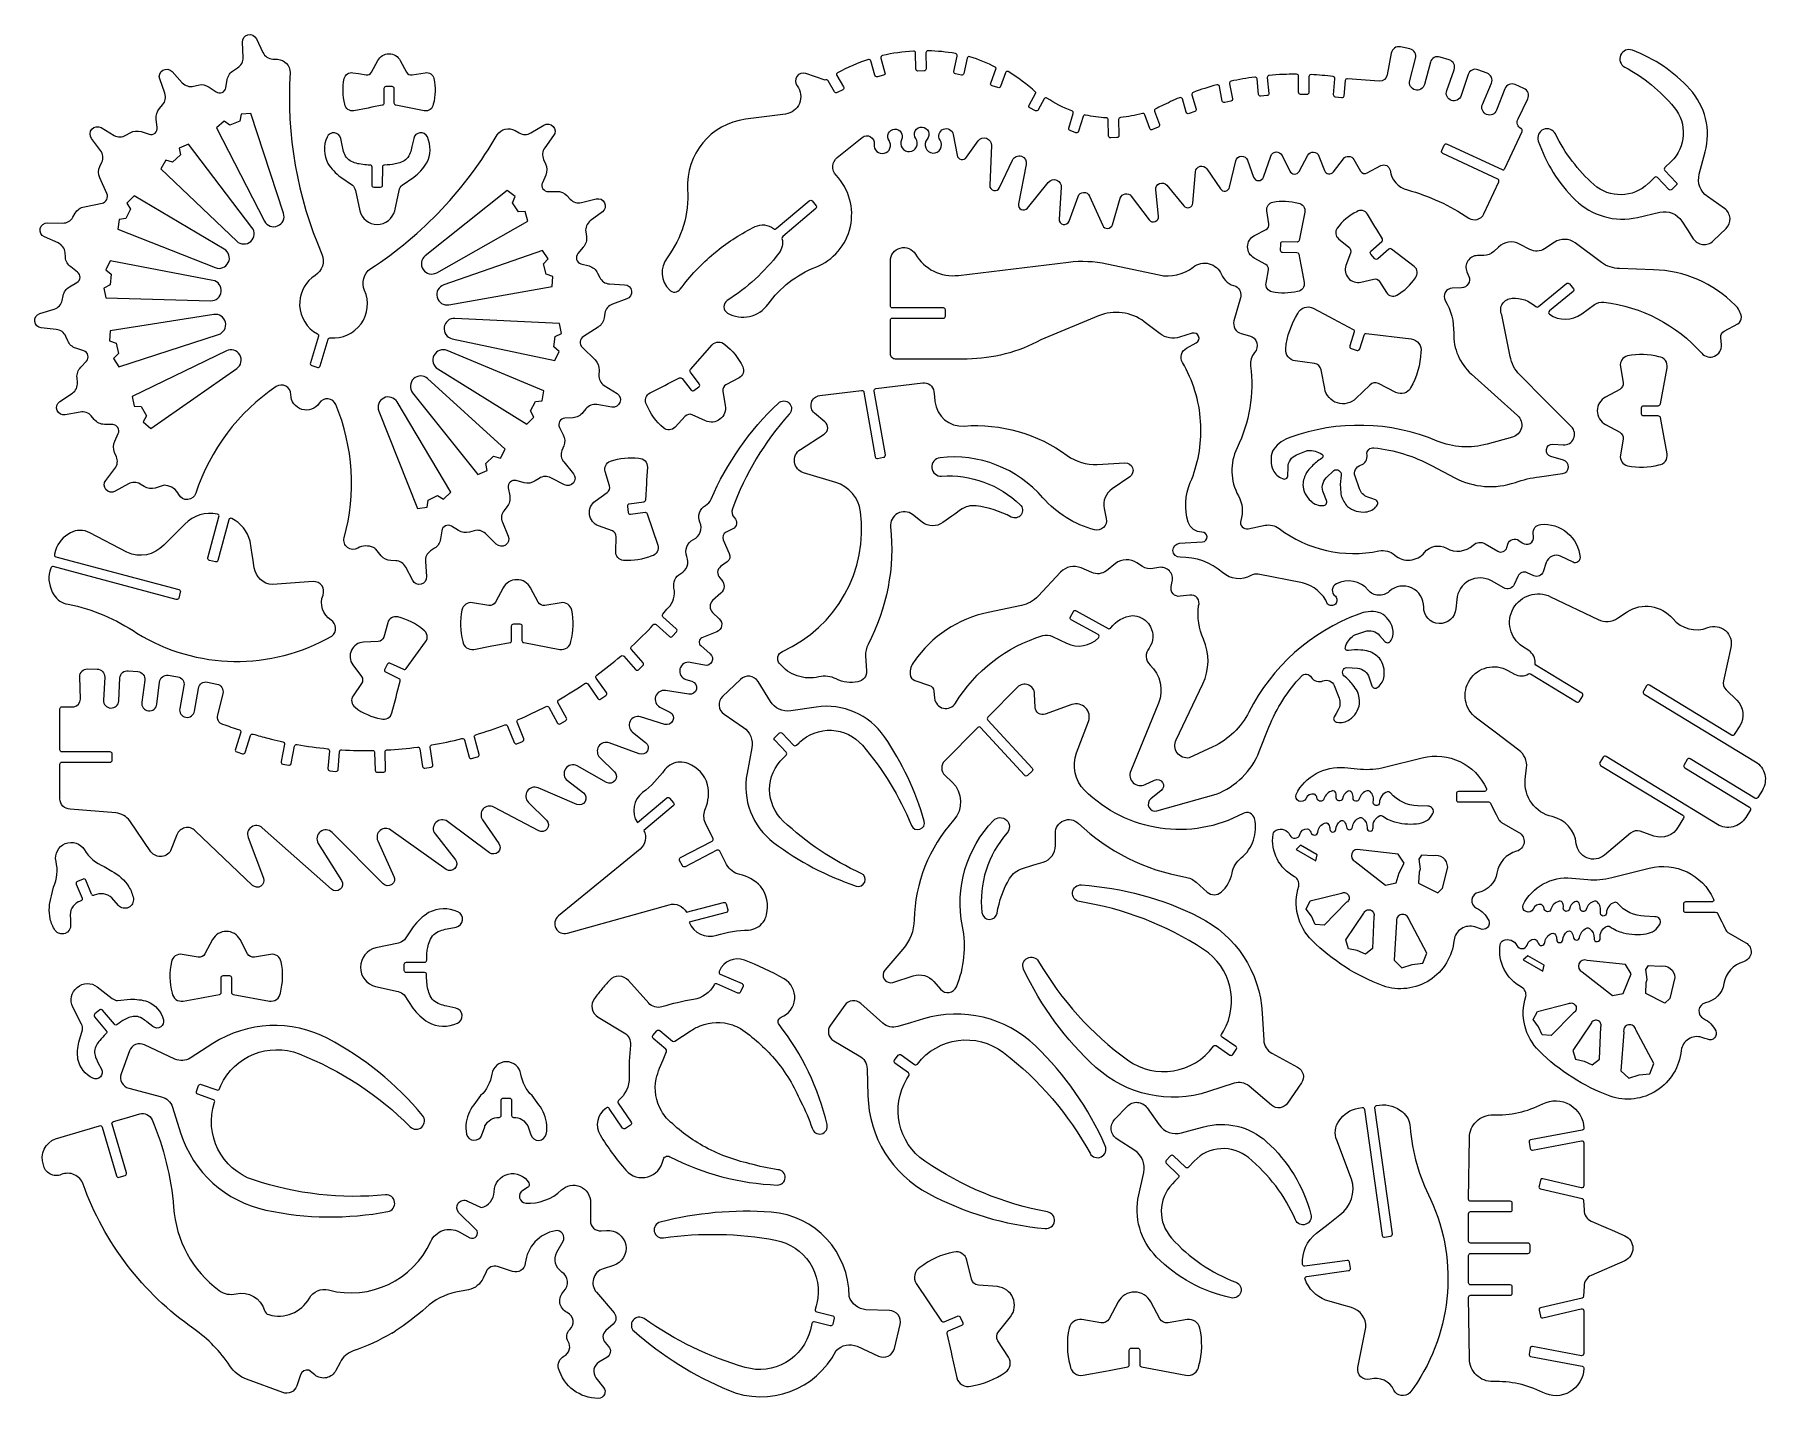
# Model space of a CAD drawing. Extents: x 0 to 254, y 0 to 200.
import ezdxf

# ---------------------------------------------------------------- set-up
doc = ezdxf.new("R2010")
doc.units = 0
doc.layers.get('0').update_dxf_attribs({"color": 1, "linetype": 'CONTINUOUS'})
doc.layers.add('CYAN', color=1, linetype='CONTINUOUS')

msp = doc.modelspace()

# ---------------------------------------------------------------- linework, layer by layer
msp.add_lwpolyline([(52.36, 9.58), (52.83, 9.87)])
at = {"layer": 'CYAN'}
for points in [[(6.68, 144.6), (4.49, 144.18, -0.356327), (3.3, 144.82, -0.356327), (3.69, 146.12), (5.53, 147.37, 0.272591), (6.28, 148.93), (6.22, 149.62, -0.214563), (6.75, 151.16), (7.6, 152.05, 0.25681), (7.82, 152.91, 0.25681), (7.21, 153.56), (6.05, 153.95, -0.214577), (4.85, 155.05), (4.57, 155.69, 0.272675), (3.18, 156.71), (0.97, 156.93, -0.356412), (0.01, 157.89, -0.356412), (0.75, 159.03), (2.88, 159.69, 0.272527), (4.04, 160.97), (4.18, 161.65, -0.214545), (5.13, 162.97), (6.2, 163.58, 0.252872), (6.66, 164.33, 0.252872), (6.29, 165.12), (5.31, 165.86, -0.214549), (4.51, 167.28), (4.46, 167.97, 0.272741), (3.45, 169.38), (1.43, 170.29, -0.356322), (0.82, 171.5, -0.356322), (1.89, 172.34), (4.11, 172.3, 0.272642), (5.61, 173.15), (5.96, 173.75, -0.214517), (7.29, 174.7), (9.88, 175.22, 0.227571), (10.57, 175.74, 0.227571), (10.6, 176.61), (9.56, 178.95, -0.214661), (9.56, 180.58), (9.85, 181.22, 0.272778), (9.66, 182.93), (8.34, 184.72, -0.356185), (8.4, 186.07, -0.356185), (9.74, 186.29), (11.66, 185.16, 0.272404), (13.39, 185.17), (13.99, 185.53, -0.214689), (15.6, 185.71), (16.77, 185.34, 0.25608), (17.65, 185.5, 0.25608), (17.97, 186.33), (17.82, 187.55, -0.214595), (18.3, 189.1), (18.76, 189.63, 0.272569), (19.09, 191.32), (18.34, 193.42, -0.356312), (18.8, 194.7, -0.356312), (20.14, 194.51), (21.65, 192.87, 0.27253), (23.3, 192.37), (23.98, 192.54, -0.214593), (25.58, 192.24), (26.59, 191.54, 0.256006), (27.47, 191.44, 0.256006), (28.03, 192.14), (28.24, 193.35, -0.214437), (29.16, 194.69), (29.75, 195.06, 0.272493), (30.56, 196.58), (30.46, 198.8, -0.356549), (31.27, 199.9, -0.356549), (32.5, 199.32), (33.46, 197.31, 0.272546), (34.9, 196.35), (35.59, 196.31, -0.394886), (37.46, 194.35, 0.11911), (42.11, 167.76, -0.357949), (41.1, 164.6, 0.236646), (38.85, 160.76), (38.84, 160.23, 0.26502), (41.45, 156.06, -0.356627), (41.6, 155.71), (40.42, 151.79, 0.413788), (40.62, 151.41), (41.49, 151.15, 0.413793), (41.87, 151.36), (43.04, 155.27, -0.355761), (43.36, 155.49, 0.265025), (47.84, 157.53, 0.265025), (48.36, 162.42, -0.357639), (49.26, 165.62, 0.119117), (67.78, 185.25, -0.394974), (70.41, 185.86), (71.02, 185.51, 0.272562), (72.74, 185.53), (74.65, 186.67, -0.356535), (76, 186.48, -0.356535), (76.07, 185.12), (74.77, 183.32, 0.272392), (74.6, 181.6), (74.89, 180.97, -0.214662), (74.92, 179.34), (74.43, 178.21, 0.255989), (74.51, 177.33, 0.255989), (75.3, 176.92), (76.53, 176.95, -0.214598), (78.03, 176.32), (78.5, 175.81, 0.27258), (80.16, 175.32), (82.32, 175.85, -0.356729), (83.55, 175.27, -0.356729), (83.22, 173.95), (81.44, 172.61, 0.27247), (80.78, 171.02), (80.88, 170.33, -0.214603), (80.42, 168.76), (79.63, 167.83, 0.256002), (79.44, 166.96, 0.256002), (80.08, 166.34), (81.26, 166.01, -0.214638), (82.51, 164.96), (82.82, 164.34, 0.27259), (84.25, 163.38), (86.47, 163.26, -0.356686), (87.48, 162.34, -0.356686), (86.78, 161.18), (84.69, 160.42, 0.272551), (83.59, 159.09), (83.48, 158.4, -0.214615), (82.59, 157.04), (80.43, 155.65, 0.227117), (79.98, 154.92, 0.227117), (80.27, 154.1), (82.15, 152.24, -0.214664), (82.73, 150.72), (82.69, 150.02, 0.272517), (83.48, 148.49), (85.36, 147.3, -0.356775), (85.79, 146.01, -0.356775), (84.61, 145.33), (82.41, 145.69, 0.272548), (80.8, 145.06), (80.37, 144.52, -0.214633), (78.93, 143.77), (77.7, 143.7, 0.252808), (76.95, 143.23, 0.252808), (76.93, 142.35), (77.48, 141.26, -0.214645), (77.55, 139.63), (77.29, 138.98, 0.272538), (77.56, 137.28), (78.97, 135.56, -0.356508), (78.97, 134.2, -0.356508), (77.64, 133.93), (75.67, 134.96, 0.272475), (73.94, 134.87), (73.36, 134.49, -0.214663), (71.75, 134.23), (70.57, 134.55, 0.256725), (69.7, 134.34, 0.256725), (69.41, 133.5), (69.63, 132.29, -0.214608), (69.23, 130.71), (68.8, 130.17, 0.272251), (68.56, 128.45), (69.41, 126.4, -0.356497), (69.02, 125.1, -0.356497), (67.67, 125.22), (66.08, 126.77, 0.272587), (64.4, 127.19), (63.74, 126.99, -0.214652), (62.12, 127.21), (61.08, 127.85, 0.252706), (60.2, 127.91, 0.252706), (59.68, 127.2), (59.5, 125.99, -0.214599), (58.62, 124.62), (58.04, 124.23, 0.272519), (57.27, 122.68), (57.44, 120.47, -0.356529), (56.66, 119.35, -0.356529), (55.41, 119.9), (54.39, 121.87, 0.272605), (52.93, 122.8), (52.23, 122.82, -0.214477), (50.77, 123.53), (49.99, 124.48, 0.108614), (49.67, 124.72, 0.245189), (47.35, 124.63, -0.303267), (45.85, 124.74, -0.303267), (45.38, 126.17, 0.166235), (44.15, 145.69, 0.277793), (43.01, 146.54, 0.277793), (41.72, 145.92, -0.331778), (39.17, 144.99, -0.331778), (37.56, 147.17, 0.277912), (36.82, 148.39, 0.277912), (35.4, 148.32, 0.166231), (23.62, 132.69, -0.303068), (22.44, 131.77, -0.303068), (21.13, 132.5, 0.245369), (19.24, 133.85, 0.108596), (18.85, 133.82), (17.67, 133.46, -0.214643), (16.06, 133.67), (15.46, 134.04, 0.272567), (13.74, 134.07), (11.8, 132.98, -0.356386), (10.46, 133.22, -0.356386), (10.42, 134.58), (11.78, 136.34, 0.272515), (11.99, 138.05), (11.72, 138.69, -0.214581), (11.74, 140.32), (12.26, 141.43, 0.252858), (12.21, 142.31, 0.252858), (11.44, 142.75), (10.22, 142.78, -0.214549), (8.75, 143.49), (8.31, 144.02, 0.272662), (6.68, 144.6)], [(94.64, 162.61, -0.059757), (99.57, 167.85), (99.99, 168.19, -0.055325), (105.61, 171.78, -0.293103), (108.28, 171.48, 0.357174), (108.67, 171.48), (113.53, 175.57, -0.413276), (113.96, 175.54), (114.54, 174.84, -0.41835), (114.5, 174.42), (109.64, 170.33, 0.286664), (109.54, 170.02, -0.230036), (109.1, 167.89, -0.085667), (101.51, 160.94, 0.261831), (101.02, 160.01, 0.261831), (101.56, 159.11, 0.385042), (107.5, 160.41, -0.144953), (114.48, 165.84, 0.249492), (119.56, 171.78, 0.249492), (117.47, 179.31, -0.209706), (116.99, 180.65, -0.209706), (117.65, 181.91), (121.31, 184.86, -0.308033), (122.51, 184.96, -0.308033), (123.04, 183.87, 0.247536), (123.43, 182.81, 0.247536), (124.52, 182.53, 0.247536), (125.37, 183.27, 0.247536), (125.23, 184.39, -0.268802), (125.15, 185.46, -0.268802), (126.04, 186.06, -0.268802), (127, 185.59, -0.268802), (127.07, 184.52, 0.270063), (127.15, 183.31, 0.270063), (128.25, 182.78, 0.270063), (129.25, 183.47, 0.270063), (129.15, 184.68, -0.288113), (129.08, 185.82, -0.288113), (130.08, 186.37, -0.288113), (131.01, 185.71, -0.288113), (130.82, 184.59, 0.287747), (130.6, 183.32, 0.287747), (131.64, 182.57, 0.287747), (132.77, 183.18, 0.287747), (132.71, 184.47, -0.22608), (132.57, 185.38, -0.22608), (133.19, 186.06, -0.22608), (134.11, 186.01, -0.22608), (134.65, 185.27), (135.21, 182.24, 0.301145), (135.79, 181.64, 0.301145), (136.57, 181.94), (138.29, 184.34, -0.330951), (139.5, 184.73, -0.330951), (140.23, 183.67), (139.99, 177.84, 0.356574), (140.57, 177.08, 0.356574), (141.43, 177.49), (143.33, 181.53, -0.379342), (144.63, 182.09, -0.379342), (145.35, 180.87), (144.19, 175.12, 0.345731), (144.61, 174.29, 0.345731), (145.52, 174.5), (148.57, 178.27, -0.327083), (149.8, 178.59, -0.327083), (150.48, 177.51), (150.15, 172.89, 0.372634), (150.74, 172.1, 0.372634), (151.61, 172.58), (152.94, 176.2, -0.306254), (153.75, 176.8, -0.306254), (154.61, 176.26), (156.55, 171.96, 0.31289), (157.29, 171.51, 0.31289), (157.96, 172.05), (159.13, 175.95, -0.282774), (159.84, 176.59, -0.282774), (160.73, 176.24), (163.37, 172.77, 0.33547), (164.25, 172.53, 0.33547), (164.72, 173.31), (164.32, 177.17, -0.330151), (164.88, 178.1, -0.330151), (165.93, 177.84), (168.44, 174.81, 0.303767), (169.24, 174.58, 0.303767), (169.77, 175.23), (170.14, 179.81, -0.318597), (170.81, 180.62, -0.318597), (171.8, 180.25), (173.79, 177.31, 0.297439), (174.56, 177, 0.297439), (175.15, 177.57), (176.04, 181.4, -0.332558), (176.87, 182.1, -0.332558), (177.77, 181.5), (178.67, 179.03, 0.318033), (179.39, 178.52, 0.318033), (180.11, 179.04), (181.17, 182.11, -0.302272), (181.96, 182.72, -0.302272), (182.83, 182.22), (183.98, 179.91, 0.279132), (184.64, 179.49, 0.279132), (185.32, 179.88), (186.59, 182.23, -0.292689), (187.45, 182.7, -0.292689), (188.24, 182.12), (189.06, 179.99, 0.271313), (189.65, 179.51, 0.271313), (190.36, 179.8), (191.84, 181.73, -0.251459), (192.62, 182.08, -0.251459), (193.35, 181.63), (194.32, 179.93, 0.406883), (195.33, 179.64), (197.33, 180.72, -0.245454), (198.17, 180.73, -0.245454), (198.66, 180.04, 0.300998), (201.2, 177.16, -0.082395), (210.19, 173.04, 0.219417), (211.44, 172.84, 0.219417), (212.41, 173.65), (214.59, 178.36, 0.412891), (214.46, 178.76), (206.38, 182.51, -0.415545), (206.23, 182.92), (206.61, 183.74, -0.416786), (207.02, 183.88), (215.09, 180.13, 0.410969), (215.48, 180.28), (218.02, 185.72, 0.391669), (217.89, 186.12, -0.40566), (217.42, 187.59), (218.84, 190.52, 0.204117), (218.89, 191.39, 0.204117), (218.29, 192.03), (216.99, 192.6, 0.204676), (216.12, 192.61, 0.204676), (215.5, 191.99), (214.27, 188.85, -0.417969), (212.81, 188.22, -0.417969), (212.2, 189.69), (213.52, 192.79, 0.204609), (213.52, 193.67, 0.204609), (212.88, 194.28), (211.55, 194.77, 0.204612), (210.68, 194.73, 0.204612), (210.1, 194.07), (209.09, 190.98, -0.417224), (207.66, 190.27, -0.417224), (206.97, 191.71), (208.06, 194.78, 0.2037), (208.01, 195.65, 0.2037), (207.35, 196.22), (205.99, 196.64, 0.204994), (205.12, 196.56, 0.204994), (204.58, 195.87), (203.71, 192.61, -0.412911), (202.34, 191.82, -0.412911), (201.54, 193.19), (202.41, 196.44, 0.205459), (202.29, 197.31, 0.205459), (201.57, 197.82), (200.18, 198.12, 0.204309), (199.33, 197.96, 0.204309), (198.85, 197.23), (198.26, 194.02, -0.383034), (197.09, 193.11), (192.43, 193.46, 0.210069), (192.2, 193.4, 0.210069), (192.08, 193.19), (191.88, 190.91, -0.207409), (191.77, 190.7, -0.207409), (191.54, 190.64), (190.65, 190.77, -0.405249), (190.39, 191.1), (190.58, 193.45, 0.404101), (190.33, 193.78, 0.018478), (187.09, 194.07, 0.205414), (186.87, 193.98, 0.205414), (186.77, 193.77), (186.76, 191.44, -0.418604), (186.46, 191.14), (185.55, 191.17, -0.405461), (185.25, 191.47), (185.26, 193.82, 0.414214), (184.96, 194.12, 0.008396), (183.49, 194.1), (182.95, 194.08, 0.011456), (180.94, 193.95, 0.414204), (180.67, 193.62), (180.89, 191.31, -0.414214), (180.62, 190.98), (179.73, 190.89, -0.414214), (179.4, 191.16), (179.17, 193.44, 0.204134), (179.05, 193.65, 0.204134), (178.82, 193.71, 0.020073), (175.36, 193.09, 0.408475), (175.13, 192.73), (175.56, 190.51, -0.401154), (175.33, 190.16), (174.44, 189.96, -0.419092), (174.08, 190.19), (173.67, 192.34, 0.210361), (173.53, 192.54, 0.210361), (173.29, 192.57, 0.020849), (169.8, 191.46, 0.397483), (169.62, 191.09), (170.24, 189.02, -0.39458), (170.05, 188.65), (169.2, 188.34, -0.205813), (168.96, 188.35, -0.205813), (168.8, 188.54), (168.22, 190.49, 0.214856), (168.06, 190.68, 0.214856), (167.81, 190.68, 0.016368), (165.2, 189.48, -0.014742), (164.31, 189.07, 0.396482), (164.15, 188.69), (164.85, 186.74, -0.389627), (164.68, 186.36), (163.85, 186, -0.208553), (163.61, 185.99, -0.208553), (163.44, 186.17), (162.73, 188.18, 0.398402), (162.36, 188.37, -0.049152), (159.15, 187.78, 0.393896), (158.87, 187.47), (158.92, 185.12, -0.409824), (158.63, 184.82), (157.72, 184.79, -0.418616), (157.41, 185.08), (157.36, 187.44, 0.399505), (157.07, 187.73, -0.04618), (154.03, 188.14, 0.399288), (153.67, 187.93), (153.02, 185.75, -0.203638), (152.87, 185.57, -0.203638), (152.63, 185.55), (151.78, 185.85, -0.404969), (151.58, 186.22), (152.22, 188.37, 0.3984), (152.03, 188.74, -0.062269), (148.36, 190.63, 0.397216), (147.97, 190.5), (147.09, 188.9, -0.404443), (146.69, 188.77), (145.89, 189.19, -0.201784), (145.73, 189.37, -0.201784), (145.76, 189.6), (146.73, 191.38, 0.345577), (146.71, 191.5, 0.047572), (142.68, 194.51, 0.204467), (142.44, 194.51, 0.204467), (142.28, 194.33), (141.58, 192.34, -0.404495), (141.2, 192.15), (140.34, 192.42, -0.205082), (140.15, 192.57, -0.205082), (140.14, 192.81), (140.91, 195.01, 0.371328), (140.86, 195.13, 0.038879), (137.06, 196.69, 0.203484), (136.82, 196.65, 0.203484), (136.68, 196.46), (136.19, 194.23, -0.404788), (135.84, 194), (134.95, 194.17, -0.418489), (134.71, 194.54), (135.21, 196.79, 0.201586), (135.16, 197.02, 0.201586), (134.97, 197.15, 0.038237), (130.94, 197.55, 0.208192), (130.72, 197.46, 0.208192), (130.63, 197.24), (130.67, 194.91, -0.409916), (130.37, 194.6), (129.46, 194.59, -0.408379), (129.16, 194.89), (129.12, 197.21, 0.203457), (129.02, 197.43, 0.203457), (128.8, 197.51, 0.043372), (124.26, 196.85, 0.203014), (124.07, 196.71, 0.203014), (124.04, 196.47), (124.63, 194.34, -0.204334), (124.6, 194.1, -0.204334), (124.41, 193.96), (123.53, 193.75, -0.399505), (123.17, 193.96), (122.58, 196.06, 0.203634), (122.43, 196.25, 0.203634), (122.2, 196.27, 0.04631), (117.7, 194.34, 0.202696), (117.55, 194.16, 0.202696), (117.58, 193.92), (118.57, 192.27, -0.205584), (118.6, 192.03, -0.205584), (118.45, 191.85), (117.64, 191.43, -0.391013), (117.24, 191.54), (116.29, 193.15, 0.204681), (116.09, 193.28, 0.204681), (115.86, 193.24), (113.04, 194.21, 0.332732), (111.72, 193.79, 0.332732), (111.75, 192.41, -0.269143), (112.1, 189.85, -0.269143), (110.06, 188.28), (104.18, 187.51, 0.394599), (95.71, 177.23, -0.17827), (92.71, 167.22, 0.372053), (93.03, 162.49, 0.219756), (93.86, 162.18, 0.219756), (94.64, 162.61)], [(45.48, 189.73, -0.118566), (45.38, 193.47, -0.403005), (46.66, 194.34), (47.47, 194.21), (48.58, 194.02, 0.321908), (49.4, 194.42), (50.31, 196.12, -0.276958), (51.95, 197.11, -0.277062), (53.6, 196.12), (54.51, 194.42, 0.321908), (55.33, 194.02), (57.25, 194.34, -0.403005), (58.52, 193.47, -0.118566), (58.43, 189.73, -0.207846), (57.98, 188.96, -0.207846), (57.11, 188.77), (52.95, 189.56, -0.360831), (52.71, 189.86), (52.71, 192.01, 0.414214), (52.41, 192.31), (51.5, 192.31, 0.414214), (51.2, 192.01), (51.2, 189.86, -0.359449), (50.96, 189.56), (49.41, 189.27), (48.88, 189.16), (46.8, 188.77, -0.207846), (45.93, 188.96, -0.207846), (45.48, 189.73)], [(225.8, 175.71, 0.255896), (234.93, 173.13), (238.21, 173.89, -0.314963), (241.43, 172.59), (242.28, 171.3), (243.11, 170.01, 0.223822), (244.48, 169.16, 0.223822), (246.01, 169.68), (247.92, 171.51, 0.223795), (248.49, 173.02, 0.223795), (247.69, 174.43), (245.17, 176.19, -0.314805), (243.99, 179.45), (244.85, 182.72, 0.255901), (242.61, 191.93, 0.117658), (234.18, 197.64, 0.395391), (232.46, 196.93, 0.395391), (233.06, 195.17, -0.097458), (240.3, 189.26, -0.391936), (239.85, 181.31), (238.94, 180.44, 0.414214), (238.94, 180.01), (240.62, 178.27, -0.414207), (240.6, 177.84), (239.95, 177.21, -0.414214), (239.53, 177.22), (237.85, 178.96, 0.414208), (237.41, 178.97), (236.96, 178.53), (236.57, 178.16), (236.5, 178.09, -0.39202), (228.55, 177.93, -0.097473), (222.9, 185.37, 0.395441), (221.16, 186.02, 0.395441), (220.39, 184.33, 0.117645), (225.8, 175.71)], [(33.7, 172.59, 0.39125), (35.62, 171.88, 0.39125), (36.48, 173.75), (31.71, 188.35), (30.25, 188.25), (30.07, 187.24), (28.63, 186.64), (27.79, 187.22), (26.68, 186.26), (33.7, 172.59)], [(42.98, 181.04, 0.085176), (44.86, 179.02), (46.57, 177.87, -0.146643), (47.02, 177.08), (47.65, 174.1, 0.344875), (50.22, 172.11, 0.344891), (52.78, 174.11), (53.41, 177.09, -0.146427), (53.87, 177.88), (55.58, 179.04, 0.085162), (57.45, 181.06, 0.233052), (57.56, 184.93, 0.322273), (56.48, 185.54, 0.322273), (55.56, 184.72), (55.42, 184.11), (55.3, 183.51, -0.031864), (55.06, 182.58, -0.227937), (53.73, 181.23, -0.06634), (52.84, 180.97, -0.051602), (51.28, 180.81, 0.204113), (51.07, 180.73, 0.204113), (50.98, 180.51), (50.96, 177.83, -0.414214), (50.66, 177.53), (49.76, 177.53, -0.414214), (49.45, 177.83), (49.47, 180.51, 0.204763), (49.37, 180.73, 0.204763), (49.15, 180.81, -0.033894), (48.13, 180.87), (47.59, 180.96, -0.066407), (46.69, 181.22, -0.22805), (45.36, 182.57, -0.031887), (45.11, 183.49), (44.86, 184.71, 0.322659), (43.93, 185.53, 0.322659), (42.86, 184.91, 0.233051), (42.98, 181.04)], [(29.62, 169.65, 0.391152), (31.67, 169.62, 0.391152), (31.86, 171.66), (22.54, 183.87), (21.19, 183.29), (21.36, 182.28), (20.2, 181.24), (19.21, 181.51), (18.48, 180.24), (29.62, 169.65)], [(26.47, 165.77, 0.391316), (28.39, 166.51, 0.391316), (27.8, 168.48), (14.57, 176.29), (13.54, 175.24), (14.07, 174.36), (13.39, 172.96), (12.37, 172.84), (12.18, 171.39), (26.47, 165.77)], [(57.25, 167.52, 0.391149), (56.94, 165.49, 0.391149), (58.93, 165.02), (72.31, 172.56), (71.92, 173.98), (70.9, 173.95), (70.02, 175.25), (70.43, 176.19), (69.27, 177.08), (57.25, 167.52)], [(180.84, 165.43, 0.32234), (180.44, 166.25), (178.75, 167.17, -0.277061), (177.78, 168.83, -0.276854), (178.78, 170.46), (180.49, 171.36, 0.322134), (180.9, 172.17), (180.59, 174.1, -0.402939), (181.49, 175.36, -0.118554), (185.22, 175.22, -0.207879), (185.98, 174.77, -0.207879), (186.17, 173.9), (185.34, 169.75, -0.360608), (185.04, 169.51), (182.89, 169.53, 0.414222), (182.59, 169.23), (182.57, 168.33, 0.414214), (182.88, 168.02), (185.02, 168, -0.35939), (185.31, 167.75), (185.59, 166.2), (185.69, 165.67), (186.07, 163.59, -0.208024), (185.87, 162.72, -0.208024), (185.1, 162.28, -0.118543), (181.35, 162.22, -0.403239), (180.49, 163.51), (180.84, 165.43)], [(192.87, 167.91), (192.2, 166.1, 0.277072), (192.56, 164.22, 0.276936), (194.39, 163.65), (196.27, 164.1, -0.32218), (197.11, 163.75), (198.14, 162.1, 0.402658), (199.64, 161.73, 0.118573), (202.38, 164.29, 0.207977), (202.65, 165.14, 0.207977), (202.22, 165.91), (198.87, 168.49, 0.359328), (198.48, 168.48), (196.87, 167.05, -0.41422), (196.45, 167.07), (195.84, 167.75, -0.415186), (195.87, 168.18), (197.48, 169.6, 0.359567), (197.54, 169.99), (196.73, 171.34), (196.45, 171.8), (195.36, 173.62, 0.208149), (194.64, 174.13, 0.208149), (193.77, 173.96, 0.118527), (190.92, 171.54, 0.402946), (191.11, 170.01), (192.62, 168.79, -0.322079), (192.87, 167.91)], [(59.96, 163.23, 0.391206), (58.99, 161.42, 0.391206), (60.72, 160.32), (75.84, 163.02), (75.94, 164.49), (74.97, 164.8), (74.57, 166.31), (75.27, 167.07), (74.46, 168.29), (59.96, 163.23)], [(183.71, 136.49, -0.302868), (184.96, 138.33), (186.41, 138.91, -0.085382), (186.64, 138.96, -0.15391), (188.66, 138.41, -0.263174), (188.83, 138.08, -0.263174), (188.63, 137.77, 0.076161), (187.2, 136.63, 0.049877), (186.41, 135.72, 0.102195), (185.88, 133.96, 0.199986), (187.08, 131.51, 0.211773), (188.82, 130.9, 0.263828), (189.29, 131.11, 0.263828), (189.36, 131.63), (188.89, 132.73, -0.302831), (189.31, 134.93), (190.4, 136.04, -0.273672), (191.17, 136.02, -0.273672), (191.52, 135.34, 0.076157), (191.39, 133.51, 0.049863), (191.52, 132.32, 0.102185), (192.44, 130.74, 0.200024), (195.07, 129.96, 0.211686), (196.69, 130.82, 0.26363), (196.86, 131.32, 0.26363), (196.53, 131.72), (195.97, 131.92), (195.39, 132.12, -0.225995), (194.18, 133.34), (193.53, 135.18, -0.204615), (193.6, 136.16, -0.204615), (194.35, 136.8, 0.374945), (195.29, 138.32, -0.23859), (195.54, 139.1, -0.23859), (196.31, 139.36, -0.094553), (204.75, 136.76), (208.15, 134.96, 0.207389), (217.03, 134.28, -0.049246), (220.56, 135.12), (223.95, 135.57, 0.355038), (224.82, 136.5, 0.355038), (224.09, 137.54), (222.23, 138.08, -0.381543), (221.58, 139.11, -0.381543), (222.53, 139.87), (224.05, 139.78, 0.310361), (225.56, 140.7, 0.310361), (225.25, 142.44), (221.84, 145.86), (221.46, 146.24), (217.68, 150.04, -0.155164), (216.27, 152.76), (215.03, 158.86, -0.252046), (215.15, 160.48, -0.252046), (216.56, 161.27, -0.210629), (220.02, 160.05, 0.362229), (220.4, 160.05), (224.54, 163.43, -0.413087), (224.96, 163.38), (225.54, 162.68, -0.415356), (225.49, 162.25), (222.01, 159.42, 0.235165), (221.9, 159.17, 0.235165), (222.03, 158.93, 0.318388), (226.75, 158.98), (228.62, 160.34, -0.188334), (230.01, 160.7, -0.184281), (244.34, 153.22, 0.322875), (246.23, 152.79, 0.322875), (247.23, 154.45), (247.14, 155.52, -0.29741), (247.65, 156.45), (249.62, 157.52, 0.307321), (250.15, 158.54, 0.166634), (249.24, 160.28, 0.191725), (237.28, 165.46), (232.31, 165.62, -0.152795), (229.66, 166.53), (225.79, 169.39, 0.31532), (222.72, 169.47), (221.3, 168.53, -0.274696), (219.16, 168.42), (217.65, 169.22, 0.323877), (214.55, 168.78), (213.85, 168.12, -0.193469), (212.4, 167.53), (211.48, 167.53, 0.251345), (210.06, 166.76, 0.251345), (209.92, 165.16), (210.21, 164.49, -0.246421), (210.12, 163.37, -0.246421), (209.15, 162.82), (207.76, 162.76, 0.262981), (206.75, 162.14, 0.262981), (206.76, 160.96, -0.138627), (207.99, 156.18, 0.219786), (210.59, 150.16), (217.36, 144.09, -0.274158), (217.92, 142.28, -0.274158), (216.6, 140.92), (212.88, 139.89, -0.16841), (205.58, 140.35, 0.189689), (183.99, 140.85, 0.011894), (183.72, 140.75, 0.168854), (181.44, 138.84, 0.199995), (181.54, 136.1, 0.211584), (182.89, 134.85, 0.263957), (183.42, 134.84, 0.263957), (183.69, 135.29), (183.71, 136.49)], [(25.82, 160.91, 0.391232), (27.36, 162.25, 0.391232), (26.14, 163.9), (11.05, 166.77), (10.43, 165.43), (11.24, 164.79), (11.07, 163.24), (10.15, 162.78), (10.46, 161.35), (25.82, 160.91)], [(183.37, 153.87, -0.118567), (185.15, 159.04, -0.20796), (186.1, 159.92, -0.20796), (187.4, 159.81), (189.81, 158.53), (190.33, 158.25), (193.27, 156.7, -0.360683), (193.41, 156.34), (192.77, 154.29, 0.415605), (192.97, 153.91), (193.83, 153.64, 0.416057), (194.21, 153.84), (194.85, 155.89, -0.359788), (195.18, 156.1), (201.78, 155.31, -0.207874), (202.9, 154.66, -0.207874), (203.18, 153.39, -0.118558), (201.68, 148.13, -0.403031), (199.53, 147.47), (196.99, 148.76, 0.322359), (195.68, 148.56), (193.67, 146.59, -0.277154), (190.94, 145.93, -0.276988), (189.08, 148.03), (188.56, 150.79, 0.322151), (187.59, 151.71), (184.77, 152.1, -0.403263), (183.37, 153.87)], [(26.96, 155.96, 0.391182), (27.97, 157.75, 0.391182), (26.26, 158.89), (11.09, 156.51), (10.96, 155.05), (11.93, 154.71), (12.29, 153.19), (11.58, 152.45), (12.36, 151.21), (26.96, 155.96)], [(77.22, 156.13), (76.94, 157.57), (61.6, 158.33, 0.391177), (60.02, 157.02, 0.391177), (61.21, 155.34), (76.24, 152.17), (76.88, 153.48), (76.09, 154.14), (76.29, 155.69), (77.22, 156.13)], [(92.37, 148.51), (92.87, 148.76), (94.53, 149.6, -0.35937), (94.91, 149.51), (96.22, 147.81, 0.414483), (96.64, 147.75), (97.36, 148.31, 0.413057), (97.42, 148.73), (96.11, 150.44, -0.360081), (96.12, 150.82), (99.33, 154.45, -0.207997), (100.23, 154.86, -0.207997), (101.15, 154.49, -0.118553), (103.78, 151.24, -0.402625), (103.25, 149.6), (101.33, 148.58, 0.322611), (100.88, 147.67), (101.23, 145.54, -0.276916), (100.45, 143.55, -0.277065), (98.32, 143.3), (96.36, 144.19, 0.322172), (95.36, 143.99), (93.88, 142.39, -0.403118), (92.16, 142.29, -0.118568), (89.69, 145.68, -0.207921), (89.57, 146.66, -0.207921), (90.2, 147.42), (92.37, 148.51)], [(29.63, 150.98, 0.391147), (30.06, 152.98, 0.391147), (28.1, 153.58), (14.28, 146.88), (14.58, 145.44), (15.61, 145.41), (16.4, 144.06), (15.93, 143.14), (17.04, 142.18), (29.63, 150.98)], [(60.46, 153.61, 0.390997), (58.53, 152.9, 0.390997), (59.08, 150.92), (72.14, 142.84), (73.19, 143.86), (72.68, 144.75), (73.39, 146.14), (74.41, 146.24), (74.64, 147.69), (60.46, 153.61)], [(232.82, 140.65), (232.42, 138.29, 0.402975), (233.48, 136.73, 0.118563), (238.08, 136.85, 0.207969), (239.02, 137.4, 0.207969), (239.26, 138.46), (238.77, 141.12), (238.67, 141.64), (238.28, 143.78, 0.359452), (237.97, 144.02), (235.83, 144.02, -0.414214), (235.52, 144.32), (235.52, 145.23, -0.414222), (235.83, 145.53), (237.97, 145.53, 0.359446), (238.28, 145.78), (239.26, 151.09, 0.207986), (239.02, 152.15, 0.207986), (238.08, 152.7, 0.118545), (233.48, 152.82, 0.403041), (232.42, 151.26), (232.82, 148.9, -0.322122), (232.32, 147.9), (230.25, 146.79, 0.276911), (229.04, 144.78, 0.277005), (230.25, 142.76), (232.32, 141.65, -0.322122), (232.82, 140.65)], [(57.6, 149.49, 0.390962), (55.55, 149.47, 0.390962), (55.4, 147.43), (64.98, 135.42), (66.31, 136.03), (66.13, 137.04), (67.27, 138.11), (68.26, 137.85), (68.96, 139.15), (57.6, 149.49)], [(109.18, 107.73, -0.233385), (108.95, 108.72, -0.233385), (109.6, 109.5, 0.331423), (121.06, 129.99, 0.295033), (117.41, 134.27), (112.71, 135.7, -0.292582), (111.38, 137.25, -0.292582), (112.23, 139.11), (115.74, 141.37, 0.237701), (116.24, 142.23, 0.237701), (115.84, 143.14), (114.32, 144.44, -0.297761), (113.85, 145.97, -0.297761), (115.07, 147), (121.21, 147.77, -0.40101), (121.56, 147.52), (123.19, 138.05, 0.414222), (123.54, 137.8), (124.43, 137.96, 0.414214), (124.69, 138.31), (123.05, 147.68, -0.204806), (123.11, 147.91, -0.204806), (123.31, 148.03), (130.16, 148.89, -0.419449), (131.79, 147.6), (131.88, 146.86), (131.96, 146.12, 0.404707), (136.24, 142.55, -0.178637), (151.34, 138.23, 0.174423), (155.75, 136.93), (159.79, 137.16, -0.336379), (160.93, 136.4, -0.336379), (160.5, 135.1), (157.93, 133.33, 0.301286), (156.76, 130.44), (157.07, 128.97, -0.259226), (156.66, 127.67, -0.259226), (155.34, 127.34, -0.150583), (147.79, 132.04, 0.246916), (132.7, 137.9, 0.407665), (131.5, 136.43, 0.407665), (132.94, 135.2, -0.211527), (144.44, 131.01, -0.373786), (144.58, 129.54, -0.373786), (143.14, 129.2, 0.089781), (138, 130.84, 0.190204), (135.71, 130.26), (134.85, 129.64), (134.41, 129.33), (133.12, 128.4, -0.332065), (130.1, 128.45), (128.68, 129.56, 0.300597), (126.48, 129.73, 0.300597), (125.46, 127.77, -0.148414), (122.15, 110.53, 0.13913), (121.8, 108.84), (121.93, 106.67, -0.378936), (120.68, 105.04, -0.165033), (117.5, 105.47, 0.176043), (114.95, 105.77, -0.287648), (109.18, 107.73)], [(53.14, 146.07, 0.39087), (51.17, 146.65, 0.39087), (50.44, 144.74), (56.1, 130.46), (57.55, 130.65), (57.67, 131.67), (59.07, 132.36), (59.95, 131.83), (60.99, 132.86), (53.14, 146.07)], [(84.68, 127.16), (82.67, 127.91, -0.277084), (81.33, 129.59, -0.276887), (82.18, 131.55), (83.93, 132.81, 0.322046), (84.26, 133.77), (83.62, 135.86, -0.402989), (84.4, 137.39, -0.118518), (88.56, 137.83, -0.20811), (89.47, 137.45, -0.20811), (89.81, 136.52), (89.7, 134.63), (89.67, 134.1), (89.53, 131.68, -0.360785), (89.27, 131.4), (87.14, 131.11, 0.414223), (86.88, 130.77), (86.99, 129.88, 0.414414), (87.33, 129.62), (89.47, 129.9, -0.359705), (89.79, 129.69), (91.32, 125.1, -0.208141), (91.23, 124.11, -0.208141), (90.45, 123.5, -0.118541), (86.32, 122.85, -0.402826), (85.17, 124.13), (85.24, 126.31, 0.322738), (84.68, 127.16)], [(4.92, 116.44, -0.097703), (15, 112.18, 0.274515), (43.56, 111.74, 0.243614), (44.12, 112.95, 0.243614), (43.45, 114.1, -0.359486), (42.27, 117.77, 0.258344), (42.1, 119.16, 0.258344), (40.82, 119.74), (34.87, 119.3, -0.350992), (32.19, 121.76), (31.97, 123.19), (31.89, 123.71), (31.59, 125.66, 0.211539), (28.9, 129, 0.226854), (28.64, 129.01, 0.226854), (28.47, 128.81), (26.87, 122.83, -0.412811), (26.51, 122.62), (25.63, 122.85, -0.415635), (25.4, 123.22), (27.02, 129.25, 0.206964), (26.99, 129.49, 0.206964), (26.79, 129.63, 0.251596), (22, 128.18), (18.92, 125.09, -0.32762), (13.54, 124.04), (8.09, 126.88, 0.263621), (5.25, 126.88, 0.208345), (3.06, 124.31), (2.91, 123.76, 0.41459), (3.12, 123.39), (21.14, 118.58, -0.4128), (21.35, 118.21), (21.13, 117.33, -0.414222), (20.75, 117.12), (2.74, 121.93, 0.41563), (2.36, 121.72), (2.24, 121.29, 0.21718), (2.83, 117.82, 0.228339), (4.92, 116.44)], [(131.81, 103.7), (131.91, 102.63, 0.322858), (133.19, 101.18, 0.322858), (134.97, 101.92, -0.184302), (147.76, 111.82, -0.188263), (149.18, 111.71), (151.26, 110.7, 0.318406), (155.92, 111.49, 0.235938), (156.01, 111.74, 0.235938), (155.86, 111.97), (151.93, 114.15, -0.414214), (151.81, 114.56), (152.25, 115.35, -0.414209), (152.65, 115.47), (157.34, 112.87, 0.362344), (157.72, 112.95, -0.210676), (160.89, 114.75, -0.228258), (163.25, 113.59), (163.55, 113.12, -0.277767), (163.36, 110, 0.400269), (163.49, 107.51, -0.310918), (164.72, 101.9), (160.65, 91.98, 0.310287), (161.02, 90.25, 0.310287), (162.77, 89.98), (164.16, 90.65, -0.381253), (165.32, 90.3, -0.381253), (165.11, 89.11), (163.6, 87.9, 0.355087), (163.33, 86.65, 0.355087), (164.49, 86.13), (173.18, 88.57, 0.207423), (179.5, 94.83), (180.92, 98.41, -0.094548), (185.67, 105.86, -0.2384), (186.43, 106.16, -0.2384), (187.12, 105.73, 0.375113), (188.83, 105.19, -0.20462), (189.81, 105.19, -0.20462), (190.49, 104.49), (191.19, 102.67, -0.226118), (191.05, 100.94), (190.76, 100.42), (190.46, 99.9, 0.263832), (190.47, 99.38, 0.263832), (190.92, 99.12, 0.21161), (192.71, 99.51, 0.200024), (194.2, 101.8, 0.102116), (193.88, 103.61, 0.049864), (193.21, 104.61, 0.076196), (191.91, 105.91, -0.273678), (191.74, 106.66, -0.273678), (192.32, 107.17), (193.88, 107.03, -0.302987), (195.62, 105.63), (195.97, 104.48, 0.263683), (196.36, 104.13, 0.263683), (196.86, 104.28, 0.211718), (197.78, 105.87, 0.199979), (197.11, 108.52, 0.102157), (195.56, 109.51, 0.049872), (194.38, 109.7, 0.076189), (192.55, 109.63, -0.263443), (192.19, 109.74, -0.263443), (192.11, 110.11, -0.153816), (193.29, 111.83, -0.085338), (193.5, 111.94), (194.97, 112.44, -0.30304), (197.13, 111.86), (197.92, 110.95, 0.26378), (198.41, 110.79, 0.26378), (198.81, 111.13, 0.211641), (199.02, 112.96, 0.19997), (197.33, 115.11, 0.168776), (194.35, 115.08, 0.011961), (194.08, 114.99, 0.189682), (177.98, 100.62, -0.168432), (172.71, 95.52), (169.21, 93.89, -0.274229), (167.47, 94.64, -0.274229), (167.3, 96.53), (171.22, 104.74, 0.219761), (171.31, 111.29, -0.138603), (170.6, 116.17, 0.263037), (170.4, 117.34, 0.263037), (169.3, 117.77), (167.92, 117.58, -0.246599), (166.87, 117.96, -0.246599), (166.59, 119.04), (166.74, 119.75, 0.251482), (166.32, 121.3, 0.251482), (164.79, 121.81), (163.89, 121.65, -0.193451), (162.36, 121.97), (161.56, 122.5, 0.323987), (158.43, 122.39), (157.08, 121.33, -0.274509), (154.95, 121.06), (153.38, 121.74, 0.315346), (150.37, 121.12), (147.08, 117.62, -0.152776), (144.63, 116.25), (139.76, 115.23, 0.191714), (128.9, 108.02, 0.166671), (128.31, 106.15, 0.307666), (129.03, 105.23), (131.16, 104.52, -0.297106), (131.81, 103.7)], [(67.58, 110.4), (69.68, 110.79, 0.360571), (69.92, 111.09), (69.92, 113.24, -0.414214), (70.22, 113.54), (71.13, 113.54, -0.414214), (71.43, 113.24), (71.43, 111.09, 0.360568), (71.68, 110.79), (76.99, 109.81, 0.207969), (78.05, 110.05, 0.207969), (78.6, 110.98, 0.118583), (78.72, 115.57, 0.403029), (77.16, 116.64), (74.8, 116.24, -0.322121), (73.8, 116.73), (72.69, 118.81, 0.276911), (70.68, 120.02, 0.277089), (68.66, 118.81), (67.55, 116.73, -0.322121), (66.55, 116.24), (64.19, 116.64, 0.403282), (62.63, 115.57, 0.118583), (62.75, 110.98, 0.207969), (63.3, 110.05, 0.207969), (64.36, 109.81), (67.02, 110.3), (67.58, 110.4)], [(225.96, 81.32, 0.323435), (222.44, 85.28, -0.382079), (218.49, 90.75), (218.68, 92.43, 0.263617), (217.54, 95.04), (214.9, 97.03), (214.44, 97.37), (211.34, 99.7, -0.394636), (210.35, 105.35, -0.394636), (215.92, 106.72), (216.91, 106.17, 0.27195), (218.95, 106.21, -0.282329), (219.27, 106.21), (226.01, 102.11, 0.414214), (226.42, 102.21), (226.9, 102.99, 0.412962), (226.79, 103.4), (220.05, 107.51, -0.282038), (219.92, 107.79, 0.27199), (219.01, 109.62), (218.07, 110.24, -0.394544), (216.73, 115.82, -0.394544), (222.2, 117.53), (229.18, 114.18, 0.263653), (232.02, 114.37), (233.43, 115.3, -0.382072), (240.1, 114.31, 0.323466), (245.25, 112.99, -0.277634), (247.81, 112.56, -0.277634), (248.62, 110.1), (247.52, 105.21, 0.262208), (247.93, 103.87), (249.47, 102.38, -0.356955), (249.92, 98.58), (249.12, 97.33, -0.408943), (248.71, 97.23), (236.68, 104.56, 0.414206), (236.26, 104.45), (235.79, 103.68, 0.414221), (235.89, 103.26), (252.22, 93.32, -0.41434), (253.23, 89.17), (252.57, 88.07, -0.414206), (252.15, 87.97), (242.65, 93.75, 0.414214), (242.23, 93.65), (241.76, 92.88, 0.412962), (241.87, 92.46), (251.36, 86.68, -0.414202), (251.47, 86.26), (250.8, 85.16, -0.41429), (246.64, 84.15), (230.32, 94.09, 0.414214), (229.89, 93.99), (229.42, 93.22, 0.414202), (229.53, 92.8), (241.56, 85.48, -0.407705), (241.67, 85.07), (240.91, 83.78, -0.356976), (237.33, 82.44), (235.3, 83.13, 0.262485), (233.91, 82.87), (230.09, 79.65, -0.277667), (227.52, 79.24, -0.277667), (225.96, 81.32)], [(47.92, 104.8), (46.68, 103.01, 0.402994), (46.96, 101.31, 0.118543), (50.78, 99.61, 0.208193), (51.76, 99.7, 0.208193), (52.37, 100.48), (52.97, 102.82), (53.11, 103.35), (53.58, 105.16, 0.361626), (53.43, 105.51), (51.48, 106.44, -0.412894), (51.34, 106.84), (51.72, 107.66, -0.416168), (52.13, 107.8), (54.08, 106.88, 0.359904), (54.44, 106.98), (57.31, 110.89, 0.208016), (57.53, 111.86, 0.208016), (56.96, 112.67, 0.118555), (53.23, 114.56, 0.402758), (51.75, 113.7), (51.16, 111.6, -0.32198), (50.36, 110.97), (48.21, 110.86, 0.277012), (46.43, 109.67, 0.277264), (46.64, 107.54), (47.91, 105.81, -0.321808), (47.92, 104.8)], [(108.35, 81.46, 0.081158), (120.43, 75.11, 0.398627), (121.66, 75.69, 0.398627), (121.16, 76.95, -0.081887), (109.73, 84.64, -0.205574), (107.73, 89.25, -0.205574), (109.7, 93.87), (110.14, 94.29, 0.412152), (110.14, 94.72), (108.47, 96.47, -0.415229), (108.47, 96.89), (109.12, 97.52, -0.413203), (109.56, 97.51), (111.22, 95.77, 0.41527), (111.66, 95.76), (112.04, 96.12), (112.1, 96.18, -0.205583), (116.81, 97.94, -0.205583), (121.32, 95.74, -0.081889), (128.5, 83.99, 0.398524), (129.75, 83.43, 0.398524), (130.38, 84.64, 0.081149), (124.56, 96.99, 0.286037), (114.55, 101.35), (110.82, 100.8, -0.297756), (107.85, 102.17), (106.04, 105.08, 0.225624), (104.82, 105.86, 0.225624), (103.45, 105.4), (100.84, 102.91, 0.225485), (100.33, 101.56, 0.225485), (101.05, 100.31), (103.89, 98.37, -0.297896), (105.13, 95.35), (104.42, 91.64, 0.286022), (108.35, 81.46)], [(128.79, 61.94, -0.301146), (131.79, 61.1), (132.78, 59.97, 0.259342), (134.05, 59.5, 0.259342), (135.11, 60.34, 0.150581), (135.99, 69.2, -0.246925), (140.54, 84.73, -0.407518), (142.44, 84.79, -0.407518), (142.53, 82.89, 0.211523), (138.85, 71.22, 0.373756), (139.93, 70.22, 0.373756), (141.07, 71.15, -0.089774), (142.9, 76.22, -0.190263), (144.77, 77.69), (146.3, 78.15), (146.81, 78.31), (147.83, 78.61, 0.331861), (149.61, 81.04), (149.61, 82.85, -0.300537), (150.81, 84.69, -0.300537), (152.98, 84.3, 0.148427), (168.67, 76.42, -0.139141), (170.23, 75.67), (171.86, 74.23, 0.379138), (173.92, 74.23, 0.165039), (175.51, 77.02, -0.176022), (176.84, 79.23, 0.287711), (178.8, 85, 0.233415), (178.15, 85.79, 0.233415), (177.14, 85.75, -0.33142), (153.9, 89.14, -0.295074), (152.72, 94.64), (154.46, 99.24, 0.292565), (154.04, 101.25, 0.292565), (152.04, 101.7), (148.13, 100.3, -0.237663), (147.14, 100.42, -0.237663), (146.65, 101.28), (146.56, 103.29, 0.297794), (145.62, 104.59, 0.297794), (144.06, 104.25), (139.71, 99.85, 0.400791), (139.71, 99.44), (146.21, 92.37, -0.415296), (146.19, 91.94), (145.53, 91.32, -0.414214), (145.1, 91.34), (138.66, 98.34, 0.204879), (138.45, 98.44, 0.204879), (138.23, 98.35), (133.37, 93.44, 0.419148), (133.4, 91.36), (134.48, 90.33, -0.404706), (134.69, 84.76, 0.178643), (128.91, 70.15, -0.174354), (127.27, 65.86), (124.62, 62.8, 0.336502), (124.53, 61.44, 0.336502), (125.81, 60.98), (128.79, 61.94)], [(185.29, 75.11, 0.326895), (184.66, 76.46, -0.313314), (181.51, 82.69, -0.255554), (181.98, 83.31, -0.411596), (183.98, 82.58, 0.302893), (184.74, 82.12, 0.302893), (185.46, 82.65, -0.376691), (186.56, 83.49, -0.211741), (186.83, 83.35, -0.076254), (187.08, 82.91, 0.343275), (187.61, 82.59, 0.343275), (188.06, 83.03, -0.268082), (189.07, 84.35, -0.395492), (189.65, 84.13, -0.108598), (189.83, 83.44, 0.401516), (190.27, 83.01, 0.401516), (190.72, 83.42, -0.210199), (191.34, 84.61, -0.210518), (191.69, 84.71, -0.210518), (191.99, 84.52, -0.121935), (192.28, 83.77, 0.38216), (192.72, 83.37, 0.38216), (193.17, 83.77, -0.272984), (194.18, 85.12, -0.2679), (194.64, 85.06, -0.250617), (195.29, 83.63, 0.211157), (195.41, 83.29, 0.211157), (195.75, 83.16, 0.211157), (196.07, 83.31, 0.211157), (196.18, 83.66, -0.325758), (197.11, 85.38, -0.29494), (197.61, 85.35, 0.099738), (199.56, 84.45, 0.095602), (202.95, 84.3, 0.246955), (204.95, 85.76, 0.273415), (204.88, 86.5, 0.273415), (204.2, 86.8), (202.69, 86.86, -0.209852), (198.75, 88.76, 0.296298), (198.28, 88.9, 0.325669), (197.1, 87.34, -0.211227), (196.95, 87.01, -0.211227), (196.6, 86.9, -0.211227), (196.28, 87.08, -0.211227), (196.21, 87.44, 0.250618), (195.77, 88.95, 0.266185), (195.33, 89.07, 0.273131), (194.14, 87.88, -0.382189), (193.63, 87.55, -0.382189), (193.24, 88.02, 0.12179), (193.08, 88.8, 0.209006), (192.8, 89.03, 0.209006), (192.44, 88.99, 0.209999), (191.67, 87.9, -0.38329), (191.16, 87.58, -0.38329), (190.78, 88.05, 0.108891), (190.7, 88.76, 0.394814), (190.18, 89.06, 0.268105), (188.98, 87.9, -0.343239), (188.47, 87.53, -0.343239), (187.98, 87.93, 0.076194), (187.8, 88.4, 0.212039), (187.56, 88.58, 0.376416), (186.34, 87.91, -0.390009), (185.31, 87.56, -0.390009), (184.88, 88.55, -0.30587), (192, 92.47), (194.35, 92.26, 0.08449), (197.87, 92.53), (203.39, 93.92, -0.362437), (212.79, 89.39, -0.255442), (212.77, 89.1, -0.255442), (212.52, 88.96), (208.68, 88.96, 0.414214), (208.38, 88.66), (208.38, 87.75, 0.414214), (208.68, 87.45), (213.09, 87.45, -0.282867), (213.37, 87.28), (213.99, 86.05), (214.24, 85.58), (214.62, 84.82, 0.147321), (215, 84.42), (217.55, 82.98, -0.301955), (218.3, 81.48, -0.301955), (217.21, 80.21, 0.290578), (214.32, 77, -0.307511), (211.63, 74.18, 0.320153), (210.65, 73.12, 0.320153), (211.34, 71.85, -0.17235), (213.12, 70.05, -0.312469), (212.94, 69.02, -0.312469), (211.91, 68.83), (211.08, 69.11, 0.221487), (209.12, 68.86, 0.221487), (208.04, 67.2, -0.230749), (204.47, 61.31, -0.230749), (197.63, 60.49, -0.105703), (187.23, 67.12, -0.282195), (185.29, 75.11)], [(76.4, 68.92, 0.355741), (78.08, 68.19), (92.99, 72.36, -0.3549), (95.54, 71.26), (100.99, 72.71, -0.415628), (101.36, 72.5), (101.59, 71.62, -0.415634), (101.38, 71.25), (95.94, 69.8, 0.395823), (99.97, 67.91, -0.070204), (104.63, 68.66, 0.128215), (105.87, 69.04, 0.230423), (107.28, 70.94, 0.238259), (106.39, 75.07, 0.15879), (103.34, 76.8, -0.219227), (101.43, 78.26), (100.41, 80.22, 0.414218), (100, 80.35), (95.36, 77.94, -0.415506), (94.95, 78.06), (94.53, 78.87, -0.413543), (94.66, 79.28), (99.3, 81.69, 0.414886), (99.43, 82.1), (98.41, 84.06), (98.21, 84.56, -0.170599), (98.31, 86.47, 0.15879), (98.64, 89.95, 0.238255), (95.77, 93.05, 0.230474), (93.4, 92.99, 0.128173), (92.39, 92.19, -0.070204), (89.1, 88.81, 0.395975), (88.34, 84.42), (92.64, 88.04, -0.414214), (93.07, 88), (93.65, 87.31, -0.414042), (93.61, 86.88), (89.3, 83.25, -0.354737), (88.74, 80.53), (76.77, 70.72, 0.35618), (76.4, 68.92)], [(193.56, 78.71), (198.01, 75.23), (199.56, 75.56), (200, 77.07), (200.74, 78.45), (199.87, 79.78), (194.26, 80.4, 0.414121), (193.07, 79.9, 0.414121), (193.56, 78.71)], [(202.92, 77.15), (202.84, 75.55), (205.67, 74.11), (206.37, 74.79), (207.11, 77.89, 0.224096), (206.44, 79.23, 0.224096), (204.99, 79.56), (203.27, 79.64), (202.86, 79.05), (203.09, 77.6), (202.92, 77.15)], [(218.57, 58.92, 0.326773), (217.94, 60.27, -0.31327), (214.8, 66.5, -0.255552), (215.26, 67.12, -0.411599), (217.26, 66.39, 0.30289), (218.02, 65.93, 0.30289), (218.74, 66.46, -0.376693), (219.84, 67.3, -0.211742), (220.12, 67.16, -0.076253), (220.36, 66.72, 0.343275), (220.9, 66.4, 0.343275), (221.34, 66.84, -0.268082), (222.35, 68.16, -0.395495), (222.93, 67.95, -0.108597), (223.09, 67.25, 0.401521), (223.54, 66.81, 0.401521), (224, 67.23, -0.210199), (224.62, 68.43, -0.210125), (224.97, 68.52, -0.210125), (225.27, 68.33, -0.121882), (225.54, 67.58, 0.382167), (226, 67.17, 0.382167), (226.45, 67.58, -0.272982), (227.46, 68.93, -0.267906), (227.9, 68.87, -0.250617), (228.57, 67.44, 0.211156), (228.69, 67.1, 0.211156), (229.03, 66.97, 0.211156), (229.36, 67.12, 0.211156), (229.46, 67.47, -0.325759), (230.4, 69.19, -0.295728), (230.9, 69.16, 0.099757), (232.85, 68.26, 0.095602), (236.22, 68.11, 0.246954), (238.23, 69.57, 0.273419), (238.17, 70.31, 0.273419), (237.49, 70.61), (235.98, 70.67, -0.209852), (232.03, 72.57, 0.296017), (231.56, 72.71, 0.325905), (230.38, 71.15, -0.211227), (230.23, 70.82, -0.211227), (229.88, 70.71, -0.211227), (229.56, 70.9, -0.211227), (229.49, 71.25, 0.250618), (229.05, 72.76, 0.266185), (228.61, 72.88, 0.273131), (227.42, 71.69, -0.382188), (226.91, 71.36, -0.382188), (226.53, 71.83, 0.121788), (226.36, 72.61, 0.209009), (226.09, 72.84, 0.209009), (225.73, 72.8, 0.209997), (224.94, 71.72, -0.383291), (224.43, 71.4, -0.383291), (224.06, 71.86, 0.10889), (223.99, 72.57, 0.394824), (223.44, 72.87, 0.268106), (222.25, 71.71, -0.343241), (221.75, 71.35, -0.343241), (221.27, 71.74, 0.076194), (221.08, 72.21, 0.211536), (220.84, 72.39, 0.376799), (219.62, 71.72, -0.390266), (218.59, 71.36, -0.390266), (218.15, 72.36, -0.30587), (225.29, 76.28), (227.63, 76.07, 0.084489), (231.15, 76.34), (236.66, 77.73, -0.362437), (246.07, 73.2, -0.255438), (246.05, 72.91, -0.255438), (245.79, 72.77), (241.96, 72.77, 0.414214), (241.66, 72.47), (241.66, 71.56, 0.414214), (241.96, 71.26), (246.38, 71.26, -0.282867), (246.65, 71.09), (247.28, 69.86), (247.52, 69.39), (247.9, 68.63, 0.14749), (248.28, 68.24), (250.82, 66.79, -0.301954), (251.57, 65.29, -0.301954), (250.47, 64.02, 0.290578), (247.6, 60.81, -0.307602), (244.89, 57.99, 0.320152), (243.93, 56.92, 0.320152), (244.62, 55.67, -0.172351), (246.39, 53.86, -0.312468), (246.22, 52.84, -0.312468), (245.2, 52.64), (244.79, 52.78), (244.37, 52.92, 0.221488), (242.4, 52.67, 0.221488), (241.33, 51.02, -0.230749), (237.75, 45.12, -0.230749), (230.91, 44.31, -0.105703), (220.51, 50.93, -0.282248), (218.57, 58.92)], [(160.2, 49.62, 0.414145), (172.79, 51.63, -0.406909), (173.2, 51.71), (175.2, 50.34, 0.414214), (175.62, 50.41), (176.13, 51.16, 0.415428), (176.06, 51.58), (174.06, 52.95, -0.40693), (173.97, 53.37), (174.25, 53.82, 0.396839), (171.33, 65.83, 0.104987), (153.16, 72.82, -0.400963), (152.12, 74.18, -0.400963), (153.44, 75.27, -0.099516), (170.68, 70.57, -0.26938), (179.93, 56.46), (180.14, 52.5, 0.260288), (181.32, 50.62), (185.11, 48.55, -0.212202), (185.91, 47.52, -0.212202), (185.67, 46.24), (183.65, 43.28, -0.212207), (182.54, 42.6, -0.212207), (181.29, 42.97), (177.99, 45.77, 0.260079), (175.82, 46.2), (172.04, 44.97, -0.269396), (155.54, 48.53, -0.099505), (144.96, 62.93, -0.401162), (145.51, 64.55, -0.401162), (147.15, 64.07, 0.104983), (160.2, 49.62)], [(187.14, 70.67), (186.38, 71.73), (186.97, 72.93), (191.55, 74.05, -0.414215), (192.58, 73.76, -0.414215), (192.29, 72.73), (189, 69.37), (187.67, 69.47), (187.14, 70.67)], [(53.28, 59.64, -0.146494), (54.16, 59.14), (55.43, 57.23, 0.085152), (57.67, 55.14, 0.233098), (61.97, 54.99, 0.322428), (62.66, 56.18, 0.322428), (61.75, 57.21), (60.4, 57.5, -0.031875), (59.38, 57.78, -0.227973), (57.88, 59.26, -0.066353), (57.6, 60.26, -0.030718), (57.47, 61.18), (57.45, 61.71, -0.013088), (57.46, 62.1, 0.204116), (57.38, 62.33, 0.204116), (57.16, 62.42), (54.48, 62.43, -0.414214), (54.18, 62.73), (54.18, 63.64, -0.415674), (54.49, 63.94), (57.17, 63.93, 0.205419), (57.39, 64.03, 0.205419), (57.47, 64.25, -0.035254), (57.5, 65.31, -0.026123), (57.62, 66.09, -0.06639), (57.91, 67.09, -0.227918), (59.42, 68.55, -0.031908), (60.45, 68.82), (61.8, 69.1, 0.32239), (62.72, 70.13, 0.32239), (62.04, 71.33, 0.233027), (57.74, 71.21, 0.08515), (55.48, 69.14), (54.19, 67.24, -0.146453), (53.31, 66.75), (50, 66.05, 0.344864), (47.77, 63.21, 0.34479), (49.98, 60.36), (53.28, 59.64)], [(193.85, 65.65), (192.56, 65.92), (192.2, 67.21), (194.83, 71.11, -0.414214), (195.79, 71.6, -0.414214), (196.28, 70.64), (196.1, 65.93), (195.04, 65.11), (193.85, 65.65)], [(201.88, 63.61), (203.45, 63.78), (204.04, 65.26), (201.41, 70.24, 0.414451), (200.33, 70.94, 0.414451), (199.62, 69.86), (199.25, 64.23), (200.39, 63.13), (201.88, 63.61)], [(24.96, 58.84), (27.09, 59.23, 0.360823), (27.34, 59.53), (27.34, 61.68, -0.414214), (27.64, 61.98), (28.55, 61.98, -0.414214), (28.85, 61.68), (28.85, 59.53, 0.360835), (29.1, 59.23), (34.41, 58.25, 0.207968), (35.47, 58.49, 0.207968), (36.02, 59.42, 0.118545), (36.14, 64.01, 0.402977), (34.58, 65.08), (32.22, 64.68, -0.322121), (31.22, 65.17), (30.11, 67.25, 0.277068), (28.1, 68.46, 0.277246), (26.08, 67.25), (24.97, 65.17, -0.322121), (23.97, 64.68), (21.61, 65.08, 0.402975), (20.05, 64.01, 0.118545), (20.17, 59.42, 0.207969), (20.72, 58.49, 0.207969), (21.78, 58.25), (24.44, 58.74), (24.96, 58.84)], [(86.67, 33.44, 0.288156), (89.86, 32.47, 0.288156), (92.11, 34.92, -0.241368), (92.48, 35.43, -0.241368), (93.11, 35.43, 0.108918), (108.83, 31.28, 0.414214), (110.01, 32.34, 0.414214), (108.95, 33.52, -0.034988), (104.81, 34.41, -0.036106), (101.32, 35.46, -0.040503), (97.9, 37.04, -0.065029), (92.61, 41.09, -0.049654), (91.87, 42.16, -0.187879), (91.12, 46.83, -0.048824), (91.6, 48.42), (92.11, 49.64), (92.31, 50.13), (92.61, 50.87, 0.3307), (92.54, 51.22), (90.66, 52.76, -0.413085), (90.63, 53.19), (91.21, 53.89, -0.41422), (91.63, 53.92), (93.49, 52.38, 0.329384), (93.85, 52.37), (94.97, 53.1), (96.07, 53.83, -0.048842), (97.54, 54.61, -0.187868), (102.27, 54.75, -0.049669), (103.47, 54.21, -0.065024), (108.43, 49.79, -0.040518), (110.63, 46.73, -0.036088), (112.31, 43.49, -0.03498), (113.97, 39.61, 0.414261), (115.32, 38.78, 0.414261), (116.15, 40.13, 0.108921), (109.11, 54.8, -0.241382), (108.99, 55.42, -0.241382), (109.42, 55.87, 0.288062), (111.4, 58.55, 0.288062), (109.85, 61.5, 0.042651), (104.03, 64.24, 0.398745), (100.37, 62.67), (100.34, 62.58, 0.413627), (100.49, 62.19), (103.68, 60.81, -0.416145), (103.83, 60.41), (103.47, 59.58, -0.414789), (103.07, 59.42), (99.97, 60.76, 0.388199), (99.6, 60.63, -0.230545), (96.56, 58.47, 0.031373), (91.95, 57.4, -0.291218), (90, 57.95), (87.05, 61.26, 0.212669), (85.65, 61.89, 0.212669), (84.24, 61.27, 0.011315), (83.12, 59.97, 0.011312), (82.06, 58.63, 0.212697), (81.72, 57.13, 0.212697), (82.6, 55.88), (86.41, 53.61, -0.291291), (87.32, 51.8, 0.031373), (87.14, 47.07, -0.230408), (85.58, 43.68, 0.388078), (85.52, 43.28), (87.43, 40.48, -0.415423), (87.35, 40.06), (86.6, 39.55, -0.413388), (86.17, 39.63), (84.22, 42.5, 0.415433), (83.81, 42.58), (83.72, 42.52, 0.398722), (82.88, 38.64, 0.042654), (86.67, 33.44)], [(226.84, 62.52), (231.29, 59.04), (232.85, 59.37), (234.02, 62.26), (233.15, 63.59), (227.54, 64.21, 0.414122), (226.35, 63.71, 0.414122), (226.84, 62.52)], [(236.19, 60.96), (236.37, 61.41), (236.14, 62.86), (236.55, 63.45), (238.27, 63.37, -0.224097), (239.72, 63.04, -0.224097), (240.39, 61.7), (239.65, 58.6), (238.95, 57.92), (236.13, 59.36), (236.19, 60.96)], [(6.34, 49.72, -0.085153), (6.49, 52.24), (7.02, 54.05, 0.146479), (6.87, 54.87), (5.58, 57.34, -0.344844), (6.22, 60.25, -0.344771), (9.18, 60.34), (11.37, 58.62, 0.146506), (12.14, 58.32), (14.03, 58.51, -0.085155), (16.54, 58.18, -0.233077), (18.88, 55.52, -0.322146), (18.48, 54.45, -0.322146), (17.34, 54.5), (16.9, 54.85), (16.45, 55.2, 0.031899), (15.74, 55.71, 0.227912), (14.02, 55.89, 0.066392), (13.23, 55.54, 0.049419), (12.11, 54.8, -0.204919), (11.89, 54.73, -0.204919), (11.69, 54.84), (9.97, 56.9, 0.414214), (9.54, 56.94), (8.85, 56.36, 0.414219), (8.8, 55.94), (10.51, 53.87, -0.204909), (10.58, 53.65, -0.204909), (10.46, 53.44, 0.049307), (9.54, 52.47, 0.066391), (9.06, 51.77, 0.22784), (8.92, 50.04, 0.012482), (9.05, 49.72), (9.29, 49.25), (9.81, 48.24, -0.322151), (9.65, 47.12, -0.322151), (8.53, 46.92, -0.233089), (6.34, 49.72)], [(130.47, 34.78, -0.396892), (127.86, 46.86), (128.15, 47.31, 0.406907), (128.07, 47.72), (126.1, 49.14, -0.413029), (126.04, 49.56), (126.57, 50.3, -0.414214), (127, 50.37), (128.96, 48.95, 0.408087), (129.38, 49.01, -0.414076), (142.01, 50.7, -0.104987), (154.69, 35.93, 0.401073), (156.32, 35.41, 0.401073), (156.91, 37.02, 0.099513), (146.69, 51.68, 0.269375), (130.29, 55.65), (128.39, 55.08), (126.5, 54.52, -0.260057), (124.32, 55), (121.1, 57.89, 0.212159), (119.86, 58.28, 0.212159), (118.74, 57.63), (116.64, 54.72, 0.212119), (116.37, 53.46, 0.212119), (117.12, 52.41), (120.87, 50.23, -0.260107), (122.01, 48.33), (122.13, 44.36, 0.269384), (131, 30.03, 0.099513), (148.13, 24.89, 0.40112), (149.47, 25.96, 0.40112), (148.46, 27.34, -0.104986), (130.47, 34.78)], [(220.42, 54.48), (219.66, 55.55), (220.25, 56.74), (224.82, 57.87, -0.414214), (225.86, 57.58, -0.414214), (225.57, 56.54), (222.28, 53.18), (220.95, 53.28), (220.42, 54.48)], [(18.58, 44.21, -0.259955), (20.2, 42.7), (21.4, 38.91, 0.269398), (33.91, 27.6, 0.099508), (51.78, 27.39, 0.401239), (52.77, 28.78, 0.401239), (51.43, 29.84, -0.104978), (32.08, 32.02, -0.414167), (26.38, 43.41, 0.406356), (26.2, 43.79), (23.91, 44.61, -0.414222), (23.73, 45), (24.03, 45.85, -0.414209), (24.43, 46.03), (26.71, 45.21, 0.406344), (27.09, 45.39), (27.3, 45.87, -0.397071), (38.76, 50.5, -0.104986), (55.03, 39.82, 0.400965), (56.73, 39.77, 0.400965), (56.85, 41.48, 0.099509), (42.98, 52.74, 0.269399), (26.14, 52.02), (22.8, 49.88, -0.260091), (20.57, 49.75), (16.1, 51.83, 0.212248), (14.8, 51.87, 0.212248), (13.91, 50.94), (12.68, 47.56, 0.21218), (12.78, 46.27, 0.21218), (13.8, 45.47), (18.58, 44.21)], [(227.12, 49.46), (228.31, 48.92), (229.37, 49.74), (229.57, 54.45, 0.414215), (229.08, 55.41, 0.414215), (228.11, 54.92), (225.47, 51.02), (225.85, 49.73), (227.12, 49.46)], [(235.16, 47.42), (236.72, 47.59), (237.32, 49.07), (234.69, 54.05, 0.414452), (233.61, 54.76, 0.414452), (232.91, 53.67), (232.51, 48.04), (233.68, 46.94), (235.16, 47.42)], [(63.3, 38.73, 0.332298), (64.39, 37.84, 0.332298), (65.56, 38.63), (65.78, 39.28), (65.97, 39.81), (66.01, 39.94, -0.293529), (68.08, 41.19, 0.201513), (68.3, 41.28, 0.201513), (68.38, 41.49), (68.38, 43.71, -0.414214), (68.69, 44.01), (69.59, 44.01, -0.414214), (69.9, 43.71), (69.9, 41.49, 0.20151), (69.99, 41.28, 0.20151), (70.21, 41.19, -0.293619), (72.27, 39.94), (72.72, 38.63, 0.332298), (73.9, 37.83, 0.332298), (74.99, 38.73, 0.091348), (75.04, 40.48, 0.126125), (73.66, 43.38), (72.92, 44.38, -0.163769), (71.27, 47.54, 0.368463), (69.14, 49.35, 0.368464), (67.02, 47.54, -0.163769), (65.36, 44.38), (64.63, 43.38, 0.126152), (63.26, 40.48, 0.091332), (63.3, 38.73)], [(166.64, 23.49, 0.119691), (176.06, 17.04, -0.392532), (176.79, 15.58, -0.392532), (175.38, 14.74, -0.14522), (164.45, 20.72, -0.255914), (161.82, 29.84), (162.56, 33.13, 0.31475), (161.25, 36.34), (158.65, 38.01, -0.223838), (157.8, 39.38, -0.223838), (158.31, 40.91), (160.13, 42.81, -0.223869), (161.64, 43.4, -0.223869), (163.05, 42.6), (164.83, 40.1, 0.314737), (168.09, 38.93), (169.71, 39.37), (171.35, 39.82, -0.255873), (180.57, 37.62, -0.145234), (187.07, 26.97, -0.392313), (186.3, 25.52, -0.392313), (184.8, 26.18, 0.119685), (177.91, 35.29, 0.392036), (169.97, 34.8), (169.11, 33.89, -0.41422), (168.67, 33.88), (166.93, 35.55, 0.415228), (166.49, 35.54), (165.87, 34.89, 0.415229), (165.87, 34.46), (167.63, 32.79, -0.41316), (167.64, 32.36), (167.13, 31.83), (166.76, 31.45, 0.391968), (166.64, 23.49)], [(213.75, 2.47, -0.417353), (210.29, 5.82), (210.17, 14.83, -0.201526), (210.26, 15.04, -0.201526), (210.47, 15.13), (216.28, 15.13, 0.414214), (216.58, 15.43), (216.58, 16.34, 0.414214), (216.28, 16.64), (210.47, 16.64, -0.414214), (210.17, 16.95), (210.17, 20.95, -0.414214), (210.47, 21.26), (218.88, 21.26, 0.414222), (219.18, 21.56), (219.18, 22.46, 0.414231), (218.88, 22.77), (210.47, 22.77, -0.414214), (210.17, 23.07), (210.17, 27.08, -0.414214), (210.47, 27.38), (216.28, 27.38, 0.414214), (216.58, 27.68), (216.58, 28.59, 0.414214), (216.28, 28.89), (210.47, 28.89, -0.418628), (210.17, 29.2), (210.29, 38.2, -0.417349), (213.75, 41.56, 0.126005), (221.04, 43.17, -0.257097), (225.03, 43.06, -0.257097), (227.07, 39.63, -0.370481), (226.83, 39.33), (219.27, 37.89, 0.412781), (219.03, 37.53), (219.2, 36.64, 0.414492), (219.56, 36.4), (226.71, 37.76, -0.223272), (226.95, 37.7, -0.223272), (227.06, 37.47), (227.06, 31.18, -0.229202), (226.95, 30.94, -0.229202), (226.69, 30.89), (221.07, 32.2, 0.414216), (220.69, 31.98), (220.5, 31.1, 0.415639), (220.72, 30.73), (226.81, 29.31, -0.339494), (227.04, 29.02), (227.09, 27.58, 0.289384), (228.14, 25.99), (230.61, 24.91), (231.1, 24.7), (233.07, 23.83, -0.29834), (234.25, 22.01, -0.298133), (233.07, 20.19), (228.14, 18.03, 0.289384), (227.09, 16.45), (227.04, 14.99, -0.340851), (226.81, 14.7), (220.72, 13.29, 0.414214), (220.5, 12.93), (220.69, 12.05, 0.414216), (221.05, 11.82), (226.69, 13.13, -0.228562), (226.95, 13.07, -0.228562), (227.06, 12.83), (227.06, 6.56, -0.223149), (226.95, 6.33, -0.223149), (226.71, 6.26), (219.56, 7.62, 0.414492), (219.2, 7.38), (219.03, 6.49, 0.413942), (219.27, 6.14), (226.83, 4.7, -0.369315), (227.07, 4.39, -0.257117), (225.03, 0.96, -0.257117), (221.04, 0.86, 0.126005), (213.75, 2.47)], [(195.75, 2.83, -0.258366), (194.38, 3.17, -0.258366), (193.95, 4.51), (195.11, 10.37, 0.351074), (193, 13.33), (191.61, 13.72), (191.1, 13.86), (189.2, 14.4, -0.211556), (186.21, 17.47, -0.227395), (186.23, 17.73, -0.227395), (186.45, 17.87), (192.59, 18.73, 0.412758), (192.85, 19.07), (192.72, 19.97, 0.412973), (192.38, 20.23), (186.19, 19.36, -0.207409), (185.96, 19.43, -0.207409), (185.85, 19.64, -0.251557), (187.87, 24.22), (189.59, 25.56), (191.3, 26.91, 0.327589), (193.01, 32.12), (190.85, 37.86, -0.263618), (191.2, 40.69, -0.20835), (194.02, 42.55), (194.58, 42.63, -0.412977), (194.92, 42.37), (197.5, 23.9, 0.414214), (197.85, 23.65), (198.74, 23.77, 0.414214), (199, 24.11), (196.41, 42.58, -0.415671), (196.67, 42.92), (197.12, 42.99, -0.21715), (200.48, 41.99, -0.228352), (201.6, 39.74, 0.097696), (204.61, 29.22, -0.274501), (201.57, 0.82, -0.24361), (200.3, 0.42, -0.24361), (199.24, 1.22, 0.359332), (195.75, 2.83)], [(87.86, 9.84, 0.081158), (101.7, 1.19, 0.393376), (117.47, 7.01, -0.298881), (120.57, 7.65), (123.67, 6.19, 0.225638), (125.12, 6.2, 0.225638), (126.03, 7.32), (126.86, 10.83, 0.225661), (126.57, 12.23, 0.225661), (125.29, 12.89), (121.84, 13, -0.297625), (119.38, 14.94, 0.393918), (107.95, 27.29, 0.08116), (91.7, 25.85, 0.398623), (90.82, 24.47, 0.398623), (92.15, 23.53, -0.08189), (108.61, 23.2, -0.205567), (113.61, 19.86, -0.205567), (114.63, 13.95), (114.54, 13.56), (114.42, 13.04, 0.415634), (114.63, 12.67), (116.97, 12.12, -0.415634), (117.18, 11.75), (116.97, 10.87, -0.414554), (116.61, 10.65), (114.28, 11.2, 0.415643), (113.92, 10.98), (113.71, 10.07, -0.205587), (110.12, 5.26, -0.205587), (104.15, 4.54, -0.081885), (89.32, 11.69, 0.398564), (87.71, 11.46, 0.398564), (87.86, 9.84)], [(134.45, 6.25), (135.18, 3.01, 0.207938), (135.94, 1.97, 0.207938), (137.22, 1.81, 0.118567), (142.3, 3.84, 0.403064), (142.74, 6.05), (141.2, 8.44, -0.322011), (141.26, 9.77), (143.03, 11.97, 0.276985), (143.39, 14.74, 0.27711), (141.12, 16.38), (138.32, 16.62, -0.321968), (137.31, 17.49), (136.63, 20.26, 0.403084), (134.73, 21.46, 0.118551), (129.75, 19.17, 0.207958), (128.99, 18.13, 0.207958), (129.22, 16.86), (132.93, 11.33, 0.360156), (133.29, 11.23), (135.27, 12.07, -0.414214), (135.66, 11.92), (136.03, 11.08, -0.414214), (135.86, 10.69), (133.9, 9.84, 0.360843), (133.71, 9.49), (134.33, 6.79), (134.45, 6.25)], [(151.76, 4.81, 0.207998), (152.41, 3.69, 0.207998), (153.67, 3.4), (156.94, 4.01), (157.48, 4.11), (160.21, 4.62, 0.360577), (160.45, 4.92), (160.45, 7.07, -0.414214), (160.76, 7.37), (161.66, 7.37, -0.414214), (161.97, 7.07), (161.97, 4.92, 0.360823), (162.21, 4.62), (168.74, 3.4, 0.207998), (170.01, 3.69, 0.207998), (170.66, 4.81, 0.118543), (170.8, 10.28, 0.403184), (168.94, 11.55), (166.13, 11.08, -0.322122), (164.94, 11.66), (163.61, 14.15, 0.277142), (161.21, 15.58, 0.277143), (158.81, 14.15), (157.48, 11.66, -0.322122), (156.29, 11.08), (153.48, 11.55, 0.403184), (151.62, 10.28, 0.118543), (151.76, 4.81)]]:
    msp.add_lwpolyline(points, format="xyb", close=True, dxfattribs=at)
for points in [[(168.23, 151.88, -0.202312), (168.08, 153.04, -0.202312), (168.81, 153.96), (170.27, 154.76, 0.385719), (170.6, 155.72, 0.385719), (169.68, 156.15), (167.82, 155.57, -0.241653), (164.96, 156.07), (162.64, 157.83, 0.266871), (155.94, 158.69), (147.49, 155.17, -0.120757), (136.69, 152.36), (126.19, 152.36, -0.414214), (125.43, 153.11), (125.43, 158.05, -0.414214), (125.73, 158.36), (133.2, 158.36, 0.414214), (133.5, 158.66), (133.5, 159.57, 0.414214), (133.2, 159.87), (125.73, 159.87, -0.414214), (125.43, 160.17), (125.43, 166.75, -0.338067), (126.88, 168.64, -0.338067), (129.09, 167.75, 0.29784), (135.41, 164.63), (151.52, 166.58, -0.083044), (157.16, 166.33), (164.81, 164.69, 0.223408), (169.79, 165.85, -0.234213), (172.15, 166.34, -0.234213), (173.97, 164.77, 0.246497), (176.07, 163.03, -0.334925), (176.74, 161.34), (175.79, 157.97, 0.201751), (175.93, 156.81, 0.201751), (176.86, 156.09), (178.07, 155.78, -0.261486), (179.13, 154.75, -0.261486), (178.81, 153.31, 0.218512), (178.22, 151.38, -0.147192), (176.24, 139.35, 0.245566), (176.44, 132.3, -0.208312), (176.79, 128.7, 0.26694), (176.98, 127.78, 0.26694), (177.87, 127.48), (180.35, 127.99, -0.215465), (182.39, 127.53, 0.216331), (197.03, 124.24, -0.235858), (199.36, 123.63, 0.204826), (201.61, 122.89, 0.204826), (203.71, 124.01, -0.367277), (206.93, 124.63, 0.32615), (210.83, 125.09, -0.332106), (212.61, 125.28), (214.44, 124.19, 0.236052), (215.26, 124.14, 0.236052), (215.8, 124.76), (215.92, 125.21, -0.251476), (216.59, 125.93, -0.251476), (217.56, 125.78), (218.03, 125.42, 0.302843), (219.18, 125.34, 0.302843), (219.69, 126.38), (219.64, 126.75, -0.203426), (219.9, 127.67, -0.203426), (220.75, 128.12, -0.417415), (226.51, 123.29, -0.269259), (226.2, 122.63, -0.269259), (225.48, 122.57), (223.65, 123.45, 0.215227), (222.4, 123.47, 0.215227), (221.55, 122.55), (221.09, 121.18, -0.212348), (220.56, 120.59, -0.212348), (219.76, 120.6), (218.78, 121.04, 0.415705), (217.39, 120.5), (216.86, 119.33, -0.211265), (216.21, 118.74, -0.211265), (215.33, 118.82), (213.54, 119.84, 0.255974), (210.24, 119.88, 0.255974), (208.43, 117.12), (208.31, 115.75, -0.406058), (205.84, 113.59, -0.406058), (203.6, 116, 0.301122), (201.83, 118.82, 0.301122), (198.54, 118.29, -0.205118), (196.95, 117.73, -0.205118), (195.46, 118.49, 0.350998), (190.81, 119.42, 0.26821), (190.2, 118.55, 0.26821), (190.65, 117.59, -0.414216), (190.65, 116.45, -0.414216), (189.51, 116.45, 0.241897), (185.81, 119.54), (179.31, 120.81, 0.180812), (178.27, 120.64, -0.320645), (174.12, 121.05, 0.189018), (167.9, 123.3, -0.409253), (166.84, 124.28, -0.409253), (167.81, 125.35), (171.18, 125.56, 0.412064), (171.84, 126.32, 0.412064), (171.09, 127, -0.324205), (169.08, 128.45, -0.174571), (169.39, 134.25, 0.11024), (170.93, 142.67), (170.9, 143.2, 0.117012), (168.23, 151.87)], [(36.39, 96.26, -0.408493), (36.63, 95.91), (36.12, 93.35, 0.417101), (36.36, 92.99), (37.25, 92.82, 0.414214), (37.61, 93.06), (38.11, 95.62, -0.4082), (38.46, 95.86, 0.019637), (42.94, 95.24, -0.409836), (43.21, 94.92), (43, 92.32, 0.414214), (43.27, 92), (44.17, 91.92, 0.415675), (44.51, 92.2), (44.7, 94.8, -0.40836), (45.02, 95.08, 0.019635), (49.54, 94.98, -0.409832), (49.84, 94.69), (49.93, 92.08, 0.414274), (50.25, 91.79), (51.16, 91.82, 0.414214), (51.45, 92.14), (51.36, 94.74, -0.409756), (51.64, 95.06, 0.019639), (56.13, 95.48, -0.408434), (56.47, 95.23), (56.86, 92.65, 0.412774), (57.21, 92.4), (58.1, 92.53, 0.414215), (58.36, 92.88), (57.96, 95.45, -0.408214), (58.22, 95.8, 0.01964), (62.62, 96.73, -0.408191), (63, 96.52), (63.68, 94.01, 0.414211), (64.05, 93.8), (64.93, 94.04, 0.4128), (65.14, 94.41), (64.45, 96.92, -0.409594), (64.66, 97.29, 0.019634), (68.94, 98.73, -0.409602), (69.32, 98.56), (70.3, 96.14, 0.414757), (70.69, 95.97), (71.52, 96.31, 0.413663), (71.69, 96.7), (70.72, 99.12, -0.409049), (70.89, 99.51, 0.019628), (74.97, 101.43, -0.407687), (75.38, 101.31), (76.62, 99.01, 0.416201), (77.03, 98.89), (77.83, 99.33, 0.413507), (77.95, 99.74), (76.71, 102.03, -0.407689), (76.81, 102.43, 0.019638), (80.65, 104.81, -0.409763), (81.08, 104.73), (82.57, 102.6, 0.41506), (83, 102.53), (83.74, 103.05, 0.412171), (83.8, 103.47), (82.3, 105.6, -0.408951), (82.38, 106.02, 0.019635), (85.91, 108.82, -0.408978), (86.34, 108.79), (88.06, 106.85, 0.414207), (88.5, 106.82), (89.16, 107.43, 0.413247), (89.19, 107.85), (87.46, 109.8, -0.408031), (87.49, 110.22, 0.01963), (90.68, 113.41, -0.410073), (91.1, 113.43), (93.05, 111.69, 0.413241), (93.47, 111.72), (94.08, 112.39, 0.414207), (94.05, 112.82), (92.1, 114.56, -0.409002), (92.08, 114.98, 0.005313), (92.87, 115.91, 0.262074), (93.71, 118.76, -0.339351), (94.7, 120.91, 0.388039), (95.6, 123.4, -0.398204), (96.56, 125.9, 0.401772), (97.51, 128.45, -0.379617), (98.33, 130.9, 0.160501), (99.14, 131.82, -0.100771), (109.01, 145.9, -0.414489), (110.61, 145.88, -0.414489), (110.59, 144.27, 0.094712), (102.27, 130.4, 0.300549), (102.57, 129.1, -0.244221), (102.87, 128.22, -0.244221), (102.32, 127.46), (101.35, 126.99, 0.403506), (100.94, 125.86), (101.82, 123.88, -0.351216), (101.49, 122.63), (100.55, 121.94, 0.214757), (100.11, 121.14, 0.214757), (100.41, 120.28), (100.68, 119.99, -0.203143), (101.05, 119, -0.203143), (100.59, 118.05), (99.38, 116.98, 0.210707), (98.99, 116.1, 0.210707), (99.37, 115.22), (100.35, 114.28, -0.254782), (100.69, 113.25, -0.254782), (100, 112.4), (97.81, 111.49, 0.260548), (97.4, 110.97, 0.260548), (97.63, 110.36), (99.02, 109.16, -0.341312), (99.26, 107.99, -0.341312), (98.19, 107.47), (96.09, 107.89, 0.400481), (94.58, 106.93, 0.400481), (95.47, 105.39), (96.33, 105.12, -0.394102), (97, 103.97, -0.394102), (95.89, 103.22), (92.45, 103.77, 0.369755), (91.01, 102.89, 0.369755), (91.66, 101.34), (93.1, 100.61, -0.390388), (93.56, 99.38, -0.390388), (92.37, 98.81), (88.8, 99.91, 0.362759), (87.28, 99.27, 0.362759), (87.64, 97.66), (89.56, 96.17, -0.369152), (89.81, 94.92, -0.369152), (88.62, 94.48), (84.21, 96.08, 0.352785), (82.67, 95.56, 0.352785), (82.86, 93.95), (84.98, 91.86, -0.375433), (85.07, 90.57, -0.375433), (83.81, 90.31), (79.52, 92.71, 0.392976), (77.81, 92.3, 0.392976), (78.1, 90.56), (80.44, 88.76, -0.376995), (80.69, 87.49, -0.376995), (79.46, 87.08), (73.79, 89.49, 0.359961), (72.21, 89.02, 0.359961), (72.37, 87.38), (75.03, 84.76, -0.372062), (75.13, 83.49, -0.372062), (73.88, 83.2), (67.32, 86.69, 0.345775), (65.75, 86.41, 0.345775), (65.66, 84.81), (68.05, 81.34, -0.366861), (67.93, 80.09, -0.366861), (66.67, 80), (60.5, 84.57, 0.375238), (58.8, 84.44, 0.375238), (58.7, 82.74), (61.67, 78.95, -0.372048), (61.6, 77.67, -0.372048), (60.32, 77.55), (52.22, 83.32, 0.339583), (50.65, 83.26, 0.339583), (50.3, 81.73), (52.67, 76.53, -0.363342), (52.34, 75.32, -0.363342), (51.08, 75.44), (43.59, 82.97, 0.381485), (41.87, 83.07, 0.381485), (41.57, 81.37), (44.99, 75.9, -0.372651), (44.79, 74.63, -0.372651), (43.51, 74.65), (33.37, 83.66, 0.344578), (31.78, 83.76, 0.344578), (31.29, 82.24), (33.53, 76.25, -0.349418), (33.15, 75.1, -0.349418), (31.94, 75.21), (23.55, 83.22, 0.250845), (22.04, 83.65, 0.250845), (20.85, 82.62), (20.03, 80.5, -0.27785), (18.65, 79.43, -0.27785), (17.05, 80.14), (13.94, 84.65, 0.223891), (11.9, 85.83), (5.22, 86.39, -0.414215), (3.71, 87.91), (3.71, 92.97, -0.414214), (4.01, 93.27), (11.07, 93.27, 0.414214), (11.37, 93.57), (11.37, 94.48, 0.414214), (11.07, 94.78), (4.01, 94.78, -0.414214), (3.71, 95.09), (3.71, 101.08, -0.414214), (4.01, 101.38), (5.75, 101.38, 0.38469), (6.71, 102.52), (6.62, 105.78, -0.203844), (6.94, 106.59, -0.203844), (7.74, 106.93), (9.16, 106.92, -0.204373), (9.96, 106.57, -0.204373), (10.27, 105.74), (10.1, 102.38, 0.414015), (11.16, 101.2, 0.414015), (12.34, 102.26), (12.5, 105.63, -0.204379), (12.89, 106.41, -0.204379), (13.73, 106.68), (15.15, 106.54, -0.20389), (15.92, 106.12, -0.20389), (16.15, 105.28), (15.71, 102.05, 0.41763), (16.68, 100.79, 0.41763), (17.93, 101.78), (18.29, 105.02, -0.20387), (18.72, 105.78, -0.20387), (19.56, 106), (20.97, 105.79, -0.20429), (21.71, 105.32, -0.20429), (21.89, 104.47), (21.26, 101.16, 0.418262), (22.15, 99.85, 0.418262), (23.45, 100.77), (24.01, 104.09, -0.204261), (24.48, 104.83, -0.204261), (25.34, 105), (26.71, 104.71, -0.203818), (27.44, 104.21, -0.203818), (27.58, 103.34), (26.79, 100.18, 0.401102), (27.55, 98.84, 0.010763), (30.02, 98.03, -0.409133), (30.21, 97.65), (29.42, 95.16, 0.413262), (29.62, 94.78), (30.48, 94.51, 0.414659), (30.86, 94.7), (31.66, 97.19, -0.408199), (32.02, 97.39, 0.009815), (34.19, 96.78), (34.71, 96.65, 0.007506), (36.39, 96.26)], [(8.35, 73.91), (7.51, 75.96, 0.41421), (7.12, 76.12), (6.28, 75.78, 0.413665), (6.11, 75.39), (6.95, 73.34, -0.202184), (6.95, 73.11, -0.202184), (6.78, 72.94, 0.094651), (6.03, 72.54), (5.66, 72.16, 0.154032), (5.2, 70.87), (5.24, 70.14), (5.28, 69.41, -0.332339), (4.46, 68.16, -0.332339), (3.03, 68.6, -0.091295), (2.28, 70.3, -0.126179), (2.47, 73.68), (2.79, 74.96, 0.163757), (3.14, 78.72, -0.368569), (4.5, 81.34, -0.368602), (7.3, 80.42, 0.163749), (10.19, 77.98), (11.31, 77.3, -0.126148), (13.81, 75.01, -0.091263), (14.47, 73.28, -0.332416), (13.76, 71.96, -0.332416), (12.3, 72.27), (11.33, 73.37, 0.315553), (8.75, 73.75, -0.377975), (8.37, 73.87)], [(52.36, 9.58, -0.051952), (46.68, 6.95, 0.19613), (44.76, 5.27), (44.17, 4.11, -0.226938), (42.77, 3.03, -0.226938), (41.05, 3.44), (40.18, 4.15, 0.380699), (38.97, 3.45), (38.42, 1.84, -0.202741), (37.6, 0.91, -0.202741), (36.37, 0.86), (31.07, 2.8, -0.160704), (28.63, 4.75, 0.09576), (23.33, 10.2, -0.155858), (7.11, 31.4, 0.205556), (5.82, 32.79, 0.205556), (3.91, 32.82, -0.226817), (2.25, 32.9, -0.226817), (1.28, 34.25, -0.405481), (3.06, 38.06), (9.52, 39.97, -0.414636), (9.89, 39.77), (12.01, 32.62, 0.414211), (12.39, 32.41), (13.25, 32.67, 0.412813), (13.46, 33.05), (11.35, 40.2, -0.413803), (11.54, 40.57), (13.46, 41.14), (15.4, 41.71, -0.381936), (17.21, 40.85, -0.079576), (20.37, 28.03, 0.219272), (27.05, 15.82, 0.222237), (29.52, 15.33, -0.404485), (33.69, 12.9, 0.256201), (34.31, 12.28, 0.351706), (40.27, 14.69, -0.341936), (43.09, 15.89, 0.365829), (58.07, 23.02, -0.208464), (59.84, 24.61, -0.208464), (62.22, 24.41), (63.77, 23.56, 0.374266), (64.76, 23.77, 0.374266), (64.68, 24.78), (62.19, 27.22, -0.374825), (62.08, 28.62, -0.374825), (63.46, 28.92), (65.47, 27.97, 0.340378), (67.34, 30.3, -0.337429), (69.4, 32.88, -0.337429), (72.44, 31.58, -0.40719), (72.25, 30.9), (71.54, 30.48, 0.327503), (71.09, 29.4, 0.327503), (71.98, 28.64, 0.213902), (77.21, 30.55, -0.302334), (79.95, 31.06, -0.302334), (81.48, 28.74), (81.46, 26.03, 0.210124), (81.93, 24.95, 0.210124), (83.03, 24.57), (83.82, 24.63, -0.381473), (86.63, 22.51, -0.381473), (84.83, 19.48), (83.32, 19, 0.251932), (81.9, 17.54, 0.251932), (82.34, 15.55), (84.92, 12.55, -0.412091), (84.8, 10.89), (83.73, 9.96, 0.417238), (83.62, 8.18), (84.12, 7.62, -0.224447), (84.38, 6.76, -0.224447), (83.88, 6.01), (82.72, 5.32, 0.215874), (81.98, 4.27, 0.215874), (82.28, 3.03), (83.4, 1.59, -0.286813), (83.51, 0.56, -0.286813), (82.62, 0, -0.334117), (76.8, 4.36, -0.35997), (77.59, 6.19, 0.210109), (78.37, 7.13, 0.210109), (78.2, 8.34, -0.361981), (78.44, 10.09, 0.24902), (78.91, 11.42, 0.24902), (78.07, 12.57, -0.243703), (77, 14.01, -0.243703), (77.56, 15.71, 0.226338), (78.09, 17.18, 0.226338), (77.29, 18.52, -0.391025), (76.56, 21.42), (77.45, 23.03, 0.289889), (77.39, 24.16, 0.289889), (76.34, 24.58, 0.332119), (71.91, 19.81, -0.226314), (71.26, 18.76, -0.226314), (70.05, 18.6), (67.86, 19.32, 0.382942), (66.16, 18.57), (65.74, 17.64, -0.241322), (63.61, 15.93), (61.73, 15.55, 0.13718), (57.38, 13.33, -0.047343), (52.83, 9.87)]]:
    msp.add_lwpolyline(points, format="xyb", dxfattribs=at)
for points in [[(185.56, 81.09), (184.9, 80.48), (187.79, 78.82), (187.97, 79.7), (185.56, 81.09)], [(221.07, 62.63), (221.25, 63.51), (218.85, 64.9), (218.18, 64.29), (221.07, 62.63)]]:
    msp.add_lwpolyline(points, close=True, dxfattribs=at)

doc.saveas('drawing.dxf')
